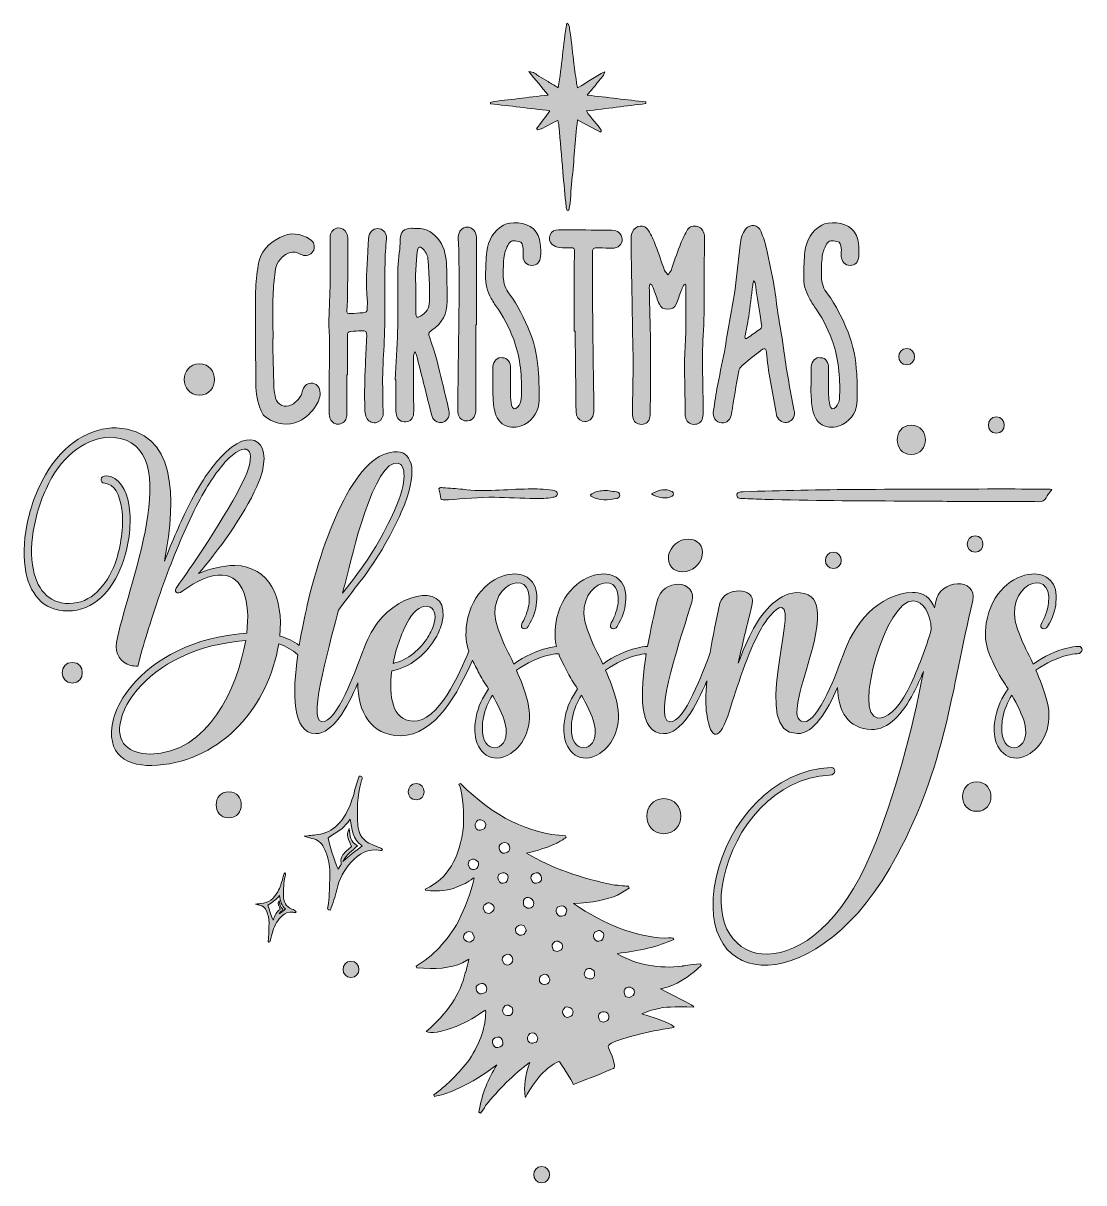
# Model space of a CAD drawing. Header units: inches. Extents: x 98 to 983, y -1024 to -56.
import ezdxf

# ---------------------------------------------------------------- set-up
doc = ezdxf.new("R2010")
doc.units = ezdxf.units.IN
doc.header["$MEASUREMENT"] = 0
doc.layers.add('Layer 1', color=7, linetype='Continuous')

# ---------------------------------------------------------------- blocks, each defined once
blk = doc.blocks.new('block 2')
at = {"layer": 'Layer 1', "true_color": 0x71020c}
h = blk.add_hatch(color=16, dxfattribs=at)
h.dxf.hatch_style = 2
edge = h.paths.add_edge_path()
edge.add_spline(control_points=[(537.3, -129.24), (533.36, -134.62), (529.83, -139.44), (526.3, -144.26), (526.59, -144.6), (526.88, -144.95), (527.17, -145.3), (533.13, -143.68), (538.01, -139.44), (544.04, -137.38), (544.34, -139.06), (544.71, -140.51), (544.84, -141.98), (545.97, -154.73), (547.05, -167.48), (548.17, -180.23), (549.04, -190), (549.92, -199.77), (550.86, -209.53), (550.96, -210.5), (551.53, -211.42), (551.88, -212.37), (552.27, -212.34), (552.67, -212.31), (553.06, -212.27), (554.91, -204.13), (554.76, -195.71), (555.72, -187.44), (556.67, -179.19), (557.25, -170.89), (557.98, -162.61), (558.72, -154.24), (559.46, -145.86), (560.26, -136.83), (567.08, -140.46), (573.27, -143.75), (579.47, -147.05), (579.77, -146.72), (580.07, -146.39), (580.37, -146.06), (577.03, -140.2), (571.48, -135.85), (567.78, -129.46), (584.7, -127.35), (601.08, -125.31), (617.45, -123.27), (617.46, -122.83), (617.46, -122.39), (617.47, -121.95), (601.44, -120.08), (585.42, -118.22), (568.54, -116.26), (571.63, -112.47), (574.21, -109.47), (576.62, -106.34), (578.94, -103.3), (582.05, -100.78), (583.12, -96.67), (575.26, -100.51), (568.26, -105.65), (560.45, -110.16), (560.04, -108.29), (559.63, -106.9), (559.45, -105.47), (558.64, -99.38), (557.91, -93.27), (557.15, -87.17), (556.05, -78.43), (554.99, -69.69), (553.81, -60.96), (553.61, -59.51), (553.82, -57.69), (551.48, -56.22), (548.43, -74.27), (547.25, -92.02), (544.27, -110.03), (541.01, -108.07), (538.45, -106.54), (535.91, -105), (533.35, -103.44), (530.89, -101.71), (528.25, -100.33), (525.77, -99.03), (523.79, -96.54), (519.66, -96.56), (525.24, -103.27), (530.28, -109.33), (535.99, -116.2), (527.1, -117.25), (519.09, -118.1), (511.11, -119.18), (503.3, -120.23), (495.35, -120.48), (487.66, -122.27), (487.67, -122.66), (487.69, -123.05), (487.7, -123.44), (503.97, -125.34), (520.23, -127.24), (537.3, -129.24)], knot_values=[0, 0, 0, 0, 1, 1, 1, 2, 2, 2, 3, 3, 3, 4, 4, 4, 5, 5, 5, 6, 6, 6, 7, 7, 7, 8, 8, 8, 9, 9, 9, 10, 10, 10, 11, 11, 11, 12, 12, 12, 13, 13, 13, 14, 14, 14, 15, 15, 15, 16, 16, 16, 17, 17, 17, 18, 18, 18, 19, 19, 19, 20, 20, 20, 21, 21, 21, 22, 22, 22, 23, 23, 23, 24, 24, 24, 25, 25, 25, 26, 26, 26, 27, 27, 27, 28, 28, 28, 29, 29, 29, 30, 30, 30, 31, 31, 31, 32, 32, 32, 33, 33, 33, 33], degree=3, periodic=1)
h = blk.add_hatch(color=16, dxfattribs=at)
h.dxf.hatch_style = 2
edge = h.paths.add_edge_path()
edge.add_spline(control_points=[(494.39, -295.18), (500.37, -304.26), (505.15, -313.82), (508.49, -324.09), (513.27, -338.91), (514.23, -354.2), (513.51, -369.73), (513.27, -372.12), (512.07, -374.51), (510.64, -376.42), (508.49, -379.05), (506.1, -378.09), (505.39, -374.99), (504.91, -372.12), (504.43, -369.01), (504.43, -366.15), (504.43, -358.98), (504.43, -351.57), (504.43, -344.16), (504.67, -339.15), (502.04, -335.56), (497.74, -335.32), (493.44, -334.84), (490.33, -337.71), (489.85, -342.97), (489.61, -348.23), (489.85, -353.72), (489.85, -358.98), (489.85, -358.98), (489.85, -358.98), (489.61, -358.98), (489.61, -361.37), (489.61, -363.76), (489.85, -366.15), (490.09, -370.69), (490.09, -375.23), (491.28, -379.53), (492.48, -385.26), (495.59, -390.52), (501.56, -392.43), (506.34, -393.87), (511.36, -393.63), (516.14, -391), (524.02, -386.7), (528.08, -379.53), (528.32, -370.69), (528.32, -363.28), (528.32, -355.87), (527.85, -348.7), (527.13, -336.76), (525.22, -325.05), (520.68, -314.05), (515.9, -302.82), (510.88, -291.83), (503.47, -282.04), (500.37, -277.97), (498.45, -273.19), (498.45, -267.94), (498.45, -261.96), (498.45, -256.23), (499.17, -250.49), (499.65, -247.15), (501.08, -243.56), (502.76, -240.7), (504.91, -237.35), (507.06, -237.35), (511.36, -238.31), (514.46, -238.79), (514.46, -241.41), (514.94, -243.8), (515.18, -245.95), (514.94, -248.34), (514.94, -250.49), (515.18, -255.27), (518.05, -258.14), (522.35, -258.38), (526.41, -258.38), (529.28, -255.51), (529.52, -250.97), (529.76, -247.39), (529.76, -243.56), (529.28, -239.98), (528.8, -235.44), (527.13, -231.14), (523.54, -227.79), (517.57, -222.06), (504.19, -221.58), (498.69, -224.69), (490.09, -229.47), (486.03, -237.35), (484.6, -246.91), (483.88, -253.36), (483.88, -260.05), (483.64, -266.74), (483.4, -273.67), (485.07, -279.89), (488.42, -285.86), (490.09, -289.2), (492.24, -292.07), (494.39, -295.18)], knot_values=[0, 0, 0, 0, 1, 1, 1, 2, 2, 2, 3, 3, 3, 4, 4, 4, 5, 5, 5, 6, 6, 6, 7, 7, 7, 8, 8, 8, 9, 9, 9, 10, 10, 10, 11, 11, 11, 12, 12, 12, 13, 13, 13, 14, 14, 14, 15, 15, 15, 16, 16, 16, 17, 17, 17, 18, 18, 18, 19, 19, 19, 20, 20, 20, 21, 21, 21, 22, 22, 22, 23, 23, 23, 24, 24, 24, 25, 25, 25, 26, 26, 26, 27, 27, 27, 28, 28, 28, 29, 29, 29, 30, 30, 30, 31, 31, 31, 32, 32, 32, 33, 33, 33, 33], degree=3, periodic=1)
h = blk.add_hatch(color=16, dxfattribs=at)
h.dxf.hatch_style = 2
edge = h.paths.add_edge_path()
edge.add_spline(control_points=[(759.84, -295.18), (765.82, -304.26), (770.6, -313.82), (773.94, -324.09), (778.72, -338.91), (779.68, -354.2), (778.96, -369.73), (778.72, -372.12), (777.52, -374.51), (776.09, -376.42), (773.94, -379.05), (771.55, -378.09), (770.83, -374.99), (770.36, -372.12), (769.88, -369.01), (769.88, -366.15), (769.88, -358.98), (769.88, -351.57), (769.88, -344.16), (770.12, -339.15), (767.49, -335.56), (763.19, -335.32), (758.89, -334.84), (755.78, -337.71), (755.3, -342.97), (755.06, -348.23), (755.3, -353.72), (755.3, -358.98), (755.3, -358.98), (755.3, -358.98), (755.06, -358.98), (755.06, -361.37), (755.06, -363.76), (755.3, -366.15), (755.54, -370.69), (755.54, -375.23), (756.73, -379.53), (757.93, -385.26), (761.04, -390.52), (767.01, -392.43), (771.79, -393.87), (776.81, -393.63), (781.59, -391), (789.47, -386.7), (793.53, -379.53), (793.77, -370.69), (793.77, -363.28), (793.77, -355.87), (793.29, -348.7), (792.58, -336.76), (790.67, -325.05), (786.13, -314.05), (781.35, -302.82), (776.33, -291.83), (768.92, -282.04), (765.82, -277.97), (763.9, -273.19), (763.9, -267.94), (763.9, -261.96), (763.9, -256.23), (764.62, -250.49), (765.1, -247.15), (766.53, -243.56), (768.21, -240.7), (770.36, -237.35), (772.51, -237.35), (776.81, -238.31), (779.91, -238.79), (779.91, -241.41), (780.39, -243.8), (780.63, -245.95), (780.39, -248.34), (780.39, -250.49), (780.63, -255.27), (783.5, -258.14), (787.8, -258.38), (791.86, -258.38), (794.73, -255.51), (794.97, -250.97), (795.21, -247.39), (795.21, -243.56), (794.73, -239.98), (794.25, -235.44), (792.58, -231.14), (788.99, -227.79), (783.02, -222.06), (769.64, -221.58), (764.14, -224.69), (755.54, -229.47), (751.48, -237.35), (750.05, -246.91), (749.33, -253.36), (749.33, -260.05), (749.09, -266.74), (748.85, -273.67), (750.52, -279.89), (753.87, -285.86), (755.54, -289.2), (757.69, -292.07), (759.84, -295.18)], knot_values=[0, 0, 0, 0, 1, 1, 1, 2, 2, 2, 3, 3, 3, 4, 4, 4, 5, 5, 5, 6, 6, 6, 7, 7, 7, 8, 8, 8, 9, 9, 9, 10, 10, 10, 11, 11, 11, 12, 12, 12, 13, 13, 13, 14, 14, 14, 15, 15, 15, 16, 16, 16, 17, 17, 17, 18, 18, 18, 19, 19, 19, 20, 20, 20, 21, 21, 21, 22, 22, 22, 23, 23, 23, 24, 24, 24, 25, 25, 25, 26, 26, 26, 27, 27, 27, 28, 28, 28, 29, 29, 29, 30, 30, 30, 31, 31, 31, 32, 32, 32, 33, 33, 33, 33], degree=3, periodic=1)
h = blk.add_hatch(color=16, dxfattribs=at)
h.dxf.hatch_style = 2
edge = h.paths.add_edge_path()
edge.add_spline(control_points=[(295.37, -377.14), (296.56, -380.48), (298, -383.83), (301.1, -385.5), (309.46, -390.76), (318.54, -392.91), (328.1, -388.37), (334.31, -385.5), (338.62, -380.48), (342.44, -374.99), (344.59, -371.4), (346.02, -367.58), (345.54, -363.28), (345.07, -358.5), (340.77, -355.63), (336.23, -356.83), (333.36, -357.78), (331.69, -359.93), (330.97, -362.8), (330.01, -368.3), (326.19, -372.12), (321.65, -374.75), (316.39, -377.62), (309.94, -374.75), (308.51, -369.01), (307.79, -366.15), (307.31, -363.28), (307.07, -360.41), (306.6, -346.79), (306.36, -333.17), (306.12, -319.55), (306.12, -319.55), (306.36, -319.55), (306.36, -319.55), (306.36, -307.36), (306.12, -295.18), (306.36, -282.99), (306.6, -276.54), (307.55, -270.09), (308.03, -263.64), (308.75, -257.19), (312.09, -252.41), (317.35, -249.06), (320.69, -246.91), (323.8, -246.67), (327.39, -248.1), (328.82, -248.82), (330.25, -249.54), (331.69, -250.02), (335.27, -250.73), (338.85, -248.82), (340.29, -245.48), (341.48, -242.13), (340.53, -238.55), (337.42, -236.63), (329.3, -231.38), (320.46, -230.42), (312.09, -234.96), (302.77, -239.74), (295.61, -246.91), (293.93, -258.14), (292.98, -265.31), (292.02, -272.72), (291.78, -280.12), (291.54, -304.97), (291.78, -329.59), (292.02, -354.44), (292.02, -362.08), (292.5, -369.73), (295.37, -377.14)], knot_values=[0, 0, 0, 0, 1, 1, 1, 2, 2, 2, 3, 3, 3, 4, 4, 4, 5, 5, 5, 6, 6, 6, 7, 7, 7, 8, 8, 8, 9, 9, 9, 10, 10, 10, 11, 11, 11, 12, 12, 12, 13, 13, 13, 14, 14, 14, 15, 15, 15, 16, 16, 16, 17, 17, 17, 18, 18, 18, 19, 19, 19, 20, 20, 20, 21, 21, 21, 22, 22, 22, 23, 23, 23, 23], degree=3, periodic=1)
h = blk.add_hatch(color=16, dxfattribs=at)
h.dxf.hatch_style = 2
edge = h.paths.add_edge_path()
edge.add_spline(control_points=[(353.19, -381.68), (353.19, -383.11), (353.43, -384.78), (354.14, -386.22), (355.34, -389.32), (358.68, -391.24), (361.55, -390.76), (364.89, -390.28), (367.28, -387.89), (367.76, -384.55), (368, -383.35), (368, -381.92), (368, -380.72), (368, -370.45), (368, -359.93), (368, -349.66), (368.24, -349.66), (368.24, -349.66), (368.48, -349.66), (368.48, -338.67), (368.48, -327.91), (368.48, -316.92), (368.48, -314.53), (369.2, -313.58), (371.35, -313.34), (374.22, -313.34), (377.08, -313.1), (379.95, -312.86), (384.01, -312.62), (384.73, -313.1), (384.49, -317.16), (384.25, -324.81), (383.77, -332.22), (383.53, -339.86), (383.29, -346.31), (382.82, -353), (382.82, -359.69), (382.58, -366.39), (382.82, -373.31), (383.06, -380.01), (383.29, -381.68), (383.53, -383.59), (384.25, -385.26), (385.45, -388.37), (388.55, -389.8), (391.9, -389.56), (395, -389.09), (397.39, -386.94), (398.11, -383.59), (398.35, -382.16), (398.11, -380.72), (398.11, -379.29), (398.11, -369.01), (397.63, -358.98), (397.87, -348.94), (398.11, -338.19), (399.07, -327.67), (399.3, -317.16), (399.78, -305.69), (399.54, -294.46), (399.54, -282.99), (399.78, -274.39), (399.54, -265.79), (399.78, -257.19), (399.78, -250.02), (400.5, -243.09), (400.98, -236.16), (401.22, -231.86), (398.83, -228.51), (395.24, -227.79), (390.94, -227.08), (387.6, -229.23), (386.4, -233.77), (386.16, -234.96), (385.92, -236.16), (385.92, -237.35), (385.68, -240.7), (385.68, -244.04), (385.45, -247.39), (384.49, -260.53), (383.53, -273.43), (384.97, -286.58), (385.21, -289.2), (384.97, -291.83), (384.97, -294.46), (384.97, -296.61), (384.01, -297.81), (381.38, -297.81), (378.04, -298.04), (374.45, -298.28), (371.11, -298.52), (368.48, -298.76), (367.76, -298.28), (368, -295.42), (368, -292.55), (368.48, -289.44), (368.48, -286.34), (368.72, -269.61), (368.72, -253.12), (368.72, -236.4), (368.72, -234.72), (368.24, -233.05), (367.76, -231.38), (366.57, -228.51), (363.46, -226.84), (360.36, -227.08), (357.25, -227.55), (354.62, -230.18), (354.14, -233.53), (354.14, -234.72), (354.14, -235.92), (354.14, -237.11), (353.9, -250.25), (354.14, -263.16), (353.9, -276.3), (353.66, -286.58), (353.19, -296.85), (352.95, -307.13), (352.95, -311.19), (353.43, -315.49), (353.43, -319.79), (353.43, -340.34), (353.19, -361.13), (353.19, -381.68)], knot_values=[0, 0, 0, 0, 1, 1, 1, 2, 2, 2, 3, 3, 3, 4, 4, 4, 5, 5, 5, 6, 6, 6, 7, 7, 7, 8, 8, 8, 9, 9, 9, 10, 10, 10, 11, 11, 11, 12, 12, 12, 13, 13, 13, 14, 14, 14, 15, 15, 15, 16, 16, 16, 17, 17, 17, 18, 18, 18, 19, 19, 19, 20, 20, 20, 21, 21, 21, 22, 22, 22, 23, 23, 23, 24, 24, 24, 25, 25, 25, 26, 26, 26, 27, 27, 27, 28, 28, 28, 29, 29, 29, 30, 30, 30, 31, 31, 31, 32, 32, 32, 33, 33, 33, 34, 34, 34, 35, 35, 35, 36, 36, 36, 37, 37, 37, 38, 38, 38, 39, 39, 39, 40, 40, 40, 41, 41, 41, 41], degree=3, periodic=1)
h = blk.add_hatch(color=16, dxfattribs=at)
h.dxf.hatch_style = 2
edge = h.paths.add_edge_path()
edge.add_spline(control_points=[(408.86, -353.96), (408.86, -362.32), (408.86, -370.69), (408.86, -379.29), (408.86, -380.48), (409.1, -381.68), (409.34, -382.87), (410.05, -386.94), (413.16, -389.32), (417.22, -388.85), (420.81, -388.61), (423.43, -385.98), (423.67, -382.16), (423.91, -378.57), (423.67, -374.99), (423.67, -371.4), (423.67, -358.74), (423.67, -346.07), (423.67, -333.41), (423.67, -332.45), (424.39, -331.5), (424.87, -330.54), (425.35, -331.5), (425.82, -332.22), (426.06, -333.17), (430.13, -348.7), (433.95, -364.24), (437.77, -379.77), (438.49, -381.68), (438.73, -383.83), (439.68, -385.74), (441.36, -388.61), (444.46, -389.8), (447.57, -389.32), (450.67, -388.61), (452.83, -385.98), (453.3, -382.87), (453.3, -381.44), (453.3, -379.77), (452.83, -378.09), (451.15, -370.69), (449.24, -363.28), (447.57, -355.87), (444.7, -343.21), (441.6, -330.78), (437.05, -318.83), (435.62, -314.77), (435.62, -314.77), (438.97, -312.38), (447.57, -306.65), (451.63, -298.52), (451.63, -288.25), (451.63, -278.45), (451.39, -268.65), (451.15, -258.86), (450.91, -251.45), (449.72, -244.28), (445.42, -238.07), (440.64, -231.38), (434.9, -227.08), (426.3, -227.55), (424.63, -227.55), (422.96, -227.31), (421.52, -227.31), (415.55, -227.55), (412.92, -230.18), (412.44, -236.16), (412.2, -239.98), (412.44, -244.04), (411.73, -247.87), (410.29, -256.23), (410.53, -264.35), (410.53, -272.72), (410.53, -277.02), (410.53, -281.32), (410.53, -285.62), (410.53, -294.7), (410.77, -303.78), (410.29, -313.1), (409.81, -326.72), (409.1, -340.1), (408.38, -353.72), (408.62, -353.72), (408.86, -353.72), (408.86, -353.96)], knot_values=[0, 0, 0, 0, 1, 1, 1, 2, 2, 2, 3, 3, 3, 4, 4, 4, 5, 5, 5, 6, 6, 6, 7, 7, 7, 8, 8, 8, 9, 9, 9, 10, 10, 10, 11, 11, 11, 12, 12, 12, 13, 13, 13, 14, 14, 14, 15, 15, 15, 16, 16, 16, 17, 17, 17, 18, 18, 18, 19, 19, 19, 20, 20, 20, 21, 21, 21, 22, 22, 22, 23, 23, 23, 24, 24, 24, 25, 25, 25, 26, 26, 26, 27, 27, 27, 28, 28, 28, 28], degree=3, periodic=1)
edge = h.paths.add_edge_path()
edge.add_spline(control_points=[(427.02, -245.48), (427.26, -244.52), (427.5, -243.09), (428.21, -243.09), (428.93, -242.85), (430.13, -243.32), (430.84, -244.04), (433.47, -246.43), (435.14, -249.3), (435.62, -252.64), (436.1, -259.57), (436.58, -266.5), (436.82, -273.19), (437.05, -278.21), (436.82, -283.23), (436.82, -288.49), (436.82, -293.98), (434.19, -298.04), (429.41, -300.67), (426.3, -302.35), (425.59, -301.87), (425.59, -298.52), (425.59, -292.07), (425.59, -285.38), (425.59, -278.69), (424.87, -267.46), (425.35, -256.47), (427.02, -245.48)], knot_values=[0, 0, 0, 0, 1, 1, 1, 2, 2, 2, 3, 3, 3, 4, 4, 4, 5, 5, 5, 6, 6, 6, 7, 7, 7, 8, 8, 8, 9, 9, 9, 9], degree=3, periodic=1)
h = blk.add_hatch(color=16, dxfattribs=at)
h.dxf.hatch_style = 2
edge = h.paths.add_edge_path()
edge.add_spline(control_points=[(468.59, -388.13), (471.7, -387.89), (474.56, -385.74), (475.04, -382.39), (475.52, -380.96), (475.52, -379.77), (475.52, -378.33), (475.52, -369.49), (475.52, -360.89), (475.52, -352.05), (475.52, -337.23), (475.52, -322.42), (475.52, -307.84), (475.76, -307.84), (476, -307.84), (476.24, -307.84), (476.24, -290.4), (476.24, -272.95), (476.24, -255.51), (476.24, -248.58), (476, -241.65), (476, -234.72), (475.76, -229.94), (472.65, -226.36), (468.35, -226.36), (464.29, -226.36), (461.18, -229.7), (460.94, -234.72), (460.94, -235.68), (460.94, -236.4), (460.94, -237.11), (461.18, -241.65), (461.42, -246.19), (461.42, -250.73), (461.66, -267.7), (461.66, -284.66), (461.42, -301.63), (461.18, -319.31), (460.94, -336.99), (460.7, -354.68), (460.7, -362.56), (460.47, -370.21), (460.47, -377.86), (460.47, -379.77), (460.7, -381.68), (461.18, -383.35), (462.14, -386.46), (465.25, -388.37), (468.59, -388.13)], knot_values=[0, 0, 0, 0, 1, 1, 1, 2, 2, 2, 3, 3, 3, 4, 4, 4, 5, 5, 5, 6, 6, 6, 7, 7, 7, 8, 8, 8, 9, 9, 9, 10, 10, 10, 11, 11, 11, 12, 12, 12, 13, 13, 13, 14, 14, 14, 15, 15, 15, 16, 16, 16, 16], degree=3, periodic=1)
h = blk.add_hatch(color=16, dxfattribs=at)
h.dxf.hatch_style = 2
edge = h.paths.add_edge_path()
edge.add_spline(control_points=[(588.78, -228.99), (586.15, -228.99), (583.52, -228.99), (580.89, -228.99), (568.94, -228.75), (556.76, -228.51), (544.57, -228.51), (541.22, -228.51), (538.83, -229.94), (537.64, -232.81), (536.44, -235.68), (536.92, -239.02), (539.31, -240.94), (540.98, -242.13), (543.14, -243.09), (545.28, -243.32), (548.63, -243.8), (551.74, -243.56), (555.08, -243.56), (557.23, -243.56), (558.19, -244.52), (557.95, -246.67), (557.95, -249.3), (557.71, -251.93), (557.71, -254.8), (557.71, -274.15), (557.71, -293.74), (557.71, -313.1), (557.95, -313.1), (558.19, -313.1), (558.43, -313.1), (558.67, -335.32), (558.91, -357.3), (559.15, -379.53), (559.15, -380.72), (559.38, -382.16), (559.62, -383.35), (560.82, -386.46), (563.44, -388.61), (566.55, -388.61), (569.66, -388.61), (572.53, -386.46), (573.48, -383.11), (573.96, -381.68), (573.96, -380.01), (573.96, -378.57), (573.96, -371.16), (573.96, -363.76), (573.72, -356.59), (573.48, -333.41), (573, -310.23), (573, -287.29), (572.77, -274.39), (572.77, -261.49), (572.77, -248.82), (572.77, -243.8), (573.48, -243.32), (578.5, -243.56), (582.08, -243.56), (585.67, -244.04), (589.25, -244.04), (594.27, -244.04), (597.85, -240.7), (597.62, -236.4), (597.38, -231.86), (593.79, -228.75), (588.78, -228.99)], knot_values=[0, 0, 0, 0, 1, 1, 1, 2, 2, 2, 3, 3, 3, 4, 4, 4, 5, 5, 5, 6, 6, 6, 7, 7, 7, 8, 8, 8, 9, 9, 9, 10, 10, 10, 11, 11, 11, 12, 12, 12, 13, 13, 13, 14, 14, 14, 15, 15, 15, 16, 16, 16, 17, 17, 17, 18, 18, 18, 19, 19, 19, 20, 20, 20, 21, 21, 21, 22, 22, 22, 22], degree=3, periodic=1)
h = blk.add_hatch(color=16, dxfattribs=at)
h.dxf.hatch_style = 2
edge = h.paths.add_edge_path()
edge.add_spline(control_points=[(606.21, -230.42), (605.26, -232.09), (605.02, -234.48), (605.02, -236.63), (605.02, -246.91), (605.49, -257.42), (605.49, -267.94), (605.97, -286.58), (606.21, -305.21), (606.45, -324.09), (606.45, -328.87), (606.93, -333.65), (606.93, -338.43), (606.69, -352.77), (606.45, -366.86), (606.21, -380.96), (606.21, -382.39), (606.21, -383.59), (606.45, -384.78), (606.93, -388.61), (610.04, -391), (613.62, -391), (617.68, -391), (620.31, -388.61), (620.79, -384.55), (621.03, -383.11), (621.03, -381.68), (621.03, -380.24), (621.03, -374.51), (621.27, -368.54), (621.27, -362.8), (621.27, -349.18), (621.5, -335.56), (621.27, -322.18), (621.03, -307.6), (620.55, -293.03), (620.31, -278.69), (620.07, -277.26), (620.31, -276.06), (620.55, -274.87), (620.55, -274.39), (620.79, -274.15), (621.03, -273.67), (621.5, -274.15), (622.22, -274.15), (622.46, -274.63), (623.18, -276.3), (623.89, -277.97), (624.37, -279.65), (625.81, -283.23), (627, -287.05), (628.67, -290.64), (629.87, -293.51), (632.26, -294.94), (635.6, -294.94), (638.95, -294.94), (641.34, -293.51), (642.77, -290.64), (644.2, -287.05), (645.4, -283.23), (646.83, -279.65), (647.55, -278.21), (648.03, -276.54), (648.74, -275.11), (648.98, -274.63), (649.7, -274.39), (650.42, -273.91), (650.66, -274.39), (650.89, -275.11), (650.89, -275.58), (650.89, -288.96), (650.89, -302.11), (650.66, -315.49), (650.42, -323.37), (649.7, -331.26), (649.7, -339.15), (649.7, -353.24), (650.18, -367.58), (650.18, -381.68), (650.18, -382.63), (650.18, -383.83), (650.42, -384.78), (651.13, -388.37), (653.76, -390.76), (657.35, -391), (661.17, -391), (663.8, -389.09), (664.75, -385.5), (665.23, -383.59), (665.23, -381.92), (665.23, -380.01), (665.23, -358.98), (664.04, -337.95), (665.23, -316.92), (666.19, -304.74), (665.95, -292.55), (665.95, -280.12), (665.95, -279.41), (665.95, -278.45), (665.95, -277.73), (665.95, -264.59), (666.19, -251.69), (666.43, -238.55), (666.43, -236.4), (666.43, -234.01), (665.95, -231.86), (664.99, -228.51), (663.08, -226.12), (659.5, -225.64), (655.91, -225.17), (653.05, -226.36), (651.61, -229.47), (649.46, -233.53), (647.31, -237.83), (645.64, -242.13), (643.01, -248.82), (640.86, -255.75), (638.47, -262.44), (637.75, -263.88), (636.8, -264.83), (635.84, -266.26), (634.89, -264.83), (633.45, -263.88), (632.97, -262.44), (630.34, -255.51), (628.19, -248.58), (625.57, -241.65), (623.89, -237.35), (621.98, -233.05), (619.59, -229.23), (616.25, -223.73), (608.84, -224.45), (606.21, -230.42)], knot_values=[0, 0, 0, 0, 1, 1, 1, 2, 2, 2, 3, 3, 3, 4, 4, 4, 5, 5, 5, 6, 6, 6, 7, 7, 7, 8, 8, 8, 9, 9, 9, 10, 10, 10, 11, 11, 11, 12, 12, 12, 13, 13, 13, 14, 14, 14, 15, 15, 15, 16, 16, 16, 17, 17, 17, 18, 18, 18, 19, 19, 19, 20, 20, 20, 21, 21, 21, 22, 22, 22, 23, 23, 23, 24, 24, 24, 25, 25, 25, 26, 26, 26, 27, 27, 27, 28, 28, 28, 29, 29, 29, 30, 30, 30, 31, 31, 31, 32, 32, 32, 33, 33, 33, 34, 34, 34, 35, 35, 35, 36, 36, 36, 37, 37, 37, 38, 38, 38, 39, 39, 39, 40, 40, 40, 41, 41, 41, 42, 42, 42, 43, 43, 43, 44, 44, 44, 44], degree=3, periodic=1)
h = blk.add_hatch(color=16, dxfattribs=at)
h.dxf.hatch_style = 2
edge = h.paths.add_edge_path()
edge.add_spline(control_points=[(682.43, -389.56), (686.01, -389.09), (688.16, -386.46), (688.88, -381.92), (690.79, -370.21), (692.71, -358.26), (694.86, -346.31), (695.1, -344.88), (696.29, -343.21), (697.48, -342.25), (702.02, -338.19), (706.8, -334.37), (711.58, -330.78), (717.08, -326.24), (717.56, -326.48), (718.27, -333.41), (719.71, -350.14), (723.77, -366.39), (726.4, -382.87), (727.12, -386.94), (730.94, -389.56), (734.76, -389.32), (738.82, -388.85), (741.69, -385.26), (741.45, -380.72), (741.21, -380.01), (741.21, -379.29), (740.97, -378.57), (738.11, -362.8), (734.76, -347.51), (732.85, -331.5), (731.65, -320.51), (729.26, -309.52), (727.59, -298.28), (726.4, -290.88), (725.92, -283.47), (724.49, -276.3), (722.57, -265.55), (720.42, -254.8), (718.03, -244.28), (716.84, -239.26), (715.4, -234.72), (713.49, -230.18), (711.11, -224.21), (704.89, -223.25), (700.59, -228.03), (699.16, -229.7), (698.2, -231.86), (697.48, -234.01), (696.77, -236.16), (696.29, -238.79), (696.05, -241.18), (694.38, -254.08), (693.42, -267.22), (691.51, -280.12), (688.88, -296.85), (685.77, -313.58), (682.91, -330.3), (681, -340.58), (678.61, -350.85), (676.7, -361.37), (675.5, -368.06), (674.54, -374.99), (673.59, -381.68), (673.59, -386.7), (677.41, -390.28), (682.43, -389.56)], knot_values=[0, 0, 0, 0, 1, 1, 1, 2, 2, 2, 3, 3, 3, 4, 4, 4, 5, 5, 5, 6, 6, 6, 7, 7, 7, 8, 8, 8, 9, 9, 9, 10, 10, 10, 11, 11, 11, 12, 12, 12, 13, 13, 13, 14, 14, 14, 15, 15, 15, 16, 16, 16, 17, 17, 17, 18, 18, 18, 19, 19, 19, 20, 20, 20, 21, 21, 21, 22, 22, 22, 22], degree=3, periodic=1)
edge = h.paths.add_edge_path()
edge.add_spline(control_points=[(703.22, -301.15), (704.41, -292.55), (705.61, -283.71), (706.56, -274.87), (706.8, -274.15), (706.8, -273.43), (706.8, -272.95), (707.04, -272.24), (707.28, -271.52), (707.52, -271.04), (707.76, -271.76), (708.48, -272.24), (708.48, -272.95), (709.91, -281.8), (711.34, -290.88), (712.78, -299.72), (713.25, -302.59), (713.49, -305.21), (713.97, -307.84), (714.21, -309.28), (713.97, -310.47), (712.78, -311.43), (709.19, -313.82), (705.85, -316.44), (702.26, -318.83), (701.78, -319.31), (701.07, -319.31), (700.35, -319.31), (700.35, -318.83), (700.11, -318.12), (700.11, -317.88), (701.07, -312.14), (702.26, -306.65), (703.22, -301.15)], knot_values=[0, 0, 0, 0, 1, 1, 1, 2, 2, 2, 3, 3, 3, 4, 4, 4, 5, 5, 5, 6, 6, 6, 7, 7, 7, 8, 8, 8, 9, 9, 9, 10, 10, 10, 11, 11, 11, 11], degree=3, periodic=1)
h = blk.add_hatch(color=16, dxfattribs=at)
h.dxf.hatch_style = 2
edge = h.paths.add_edge_path()
edge.add_spline(control_points=[(835, -341.26), (843.75, -341.26), (843.77, -327.67), (835, -327.67), (826.25, -327.67), (826.24, -341.26), (835, -341.26)], knot_values=[0, 0, 0, 0, 1, 1, 1, 2, 2, 2, 2], degree=3, periodic=1)
h = blk.add_hatch(color=16, dxfattribs=at)
h.dxf.hatch_style = 2
edge = h.paths.add_edge_path()
edge.add_spline(control_points=[(244.93, -366.59), (261.78, -366.59), (261.81, -340.41), (244.93, -340.41), (228.08, -340.41), (228.06, -366.59), (244.93, -366.59)], knot_values=[0, 0, 0, 0, 1, 1, 1, 2, 2, 2, 2], degree=3, periodic=1)
h = blk.add_hatch(color=16, dxfattribs=at)
h.dxf.hatch_style = 2
edge = h.paths.add_edge_path()
edge.add_spline(control_points=[(909.78, -398.37), (918.53, -398.37), (918.54, -384.77), (909.78, -384.77), (901.03, -384.77), (901.02, -398.37), (909.78, -398.37)], knot_values=[0, 0, 0, 0, 1, 1, 1, 2, 2, 2, 2], degree=3, periodic=1)
h = blk.add_hatch(color=16, dxfattribs=at)
h.dxf.hatch_style = 2
edge = h.paths.add_edge_path()
edge.add_spline(control_points=[(858.92, -540.18), (858.92, -540.18), (858.35, -544.15), (858.35, -544.15), (857.79, -543.3), (857.5, -542.45), (857.22, -541.6), (852.68, -532.81), (845.31, -530.83), (839.93, -531.11), (811.27, -532.19), (790.11, -557.96), (781.54, -584.78), (781.54, -584.78), (781.26, -585.53), (781.26, -585.53), (777.58, -594.89), (761.42, -640.52), (748.95, -639.1), (725.43, -636.83), (787.5, -534.51), (746.12, -531.4), (728.83, -529.98), (715.22, -546.98), (707.29, -561.16), (702.75, -569.94), (698.22, -579.86), (694.53, -590.07), (697.37, -577.03), (700.77, -562.57), (704.45, -548.12), (704.45, -548.12), (705.02, -545.85), (705.02, -545.85), (705.02, -545.85), (706.15, -540.75), (706.15, -540.75), (709.84, -526.58), (682.63, -526.29), (679.23, -540.18), (675.86, -554.48), (673.16, -568.43), (671.19, -581.18), (671.19, -581.18), (669.59, -585.53), (669.59, -585.53), (665.91, -594.89), (649.75, -640.52), (637.28, -639.1), (622.54, -637.68), (648.62, -563.14), (655.7, -539.33), (661.09, -520.62), (631.05, -518.07), (626.51, -539.33), (624.62, -548.02), (621.45, -561.56), (618.84, -576.19), (616.07, -576.23), (612.8, -576.77), (609.79, -577.6), (600.72, -579.86), (590.8, -584.4), (581.45, -590.92), (580.31, -588.37), (579.18, -586.1), (578.05, -583.83), (574.36, -576.75), (571.25, -569.66), (568.41, -561.72), (554.81, -525.44), (597.89, -507.59), (594.2, -540.18), (593.64, -544.72), (591.94, -550.38), (588.54, -556.62), (585.7, -562.01), (591.65, -562.57), (593.35, -559.74), (597.89, -552.09), (600.16, -545.57), (600.44, -539.62), (602.71, -522.89), (592.5, -514.96), (580.03, -515.81), (565.01, -516.94), (546.3, -530.83), (542.34, -556.9), (541.14, -564.8), (541.47, -570.82), (542.79, -576.27), (540.46, -576.47), (537.92, -576.95), (535.54, -577.6), (526.47, -579.86), (516.55, -584.4), (507.19, -590.92), (506.06, -588.37), (504.93, -586.1), (503.79, -583.83), (500.11, -576.75), (496.99, -569.66), (494.16, -561.72), (480.55, -525.44), (523.63, -507.59), (519.95, -540.18), (519.38, -544.72), (517.68, -550.38), (514.28, -556.62), (511.45, -562.01), (517.4, -562.57), (519.1, -559.74), (523.63, -552.09), (525.9, -545.57), (526.19, -539.62), (528.45, -522.89), (518.25, -514.96), (505.78, -515.81), (490.76, -516.94), (472.05, -530.83), (468.08, -556.9), (466.59, -566.78), (467.47, -573.73), (469.71, -580.3), (462.31, -597.97), (444.49, -639.94), (422.73, -638.53), (406.01, -637.68), (402.61, -618.13), (405.44, -596.58), (421.03, -593.75), (433.22, -582.98), (440.87, -571.08), (443.71, -566.54), (445.97, -561.72), (447.11, -557.19), (455.9, -522.04), (412.81, -529.98), (393.26, -556.9), (388.45, -563.52), (384.66, -571.12), (381.95, -579.04), (381.72, -579.37), (381.52, -579.72), (381.36, -580.14), (381.36, -580.14), (379.37, -585.53), (379.37, -585.53), (375.69, -594.89), (359.53, -640.52), (347.06, -639.1), (334.59, -637.96), (356.13, -566.26), (360.95, -545.85), (360.95, -545.85), (364.64, -541.03), (364.64, -541.03), (370.02, -534.23), (375.12, -526.86), (375.97, -526.01), (391.56, -506.74), (404.88, -483.78), (413.39, -464.22), (428.12, -430.78), (422.74, -414.62), (410.27, -413.77), (376.54, -412.35), (349.33, -480.09), (334.87, -541.88), (333.1, -549.89), (330.44, -562.05), (328.26, -575.34), (323.54, -571.87), (318.12, -569.28), (311.92, -567.67), (315.32, -535.93), (303.7, -509.29), (274.51, -508.72), (264.31, -508.72), (253.82, -511.27), (244.18, -515.52), (259.77, -497.67), (281.88, -467.34), (292.93, -442.68), (309.65, -405.83), (288.4, -389.68), (262.32, -418.87), (254.38, -427.38), (245.6, -440.13), (236.81, -457.42), (229.16, -472.44), (222.07, -488.88), (215.84, -505.04), (226.04, -450.9), (225.47, -396.2), (175.87, -393.93), (154.9, -393.08), (131.09, -406.97), (116.64, -433.04), (108.98, -446.08), (103.6, -460.82), (101.05, -474.99), (98.21, -489.16), (97.93, -503.05), (100.2, -514.39), (104.45, -534.8), (117.2, -548.68), (139.03, -546.42), (160.28, -544.43), (174.46, -526.01), (181.54, -504.47), (184.09, -497.1), (185.79, -489.16), (186.65, -481.51), (187.21, -473.86), (187.5, -466.49), (186.36, -459.69), (184.38, -445.23), (177.86, -434.46), (167.09, -433.9), (162.27, -433.61), (161.13, -439.56), (165.95, -440.13), (173.61, -440.7), (178.71, -449.48), (180.13, -461.67), (180.98, -467.91), (181.26, -474.71), (180.13, -481.79), (179.56, -489.16), (177.86, -496.53), (175.87, -503.62), (169.36, -522.33), (157.45, -538.48), (139.6, -540.18), (120.89, -542.17), (110.12, -529.98), (106.43, -512.41), (104.17, -501.35), (104.45, -488.6), (107.28, -474.99), (109.84, -461.67), (114.94, -447.78), (121.74, -435.31), (135.06, -412.35), (155.75, -400.45), (173.32, -401.87), (236.24, -407.54), (182.96, -530.55), (175.87, -573.06), (174.17, -582.13), (179.27, -589.78), (187.5, -592.05), (189.19, -592.62), (191.18, -592.62), (193.45, -592.62), (193.45, -592.62), (196.28, -581.85), (196.28, -581.85), (201.1, -565.97), (207.9, -543.02), (216.97, -518.64), (224.34, -498.52), (233.13, -477.83), (242.2, -459.4), (250.98, -442.68), (259.2, -430.49), (266.29, -422.56), (283.86, -403.28), (294.35, -410.37), (282.44, -436.16), (268.27, -466.49), (234.83, -514.96), (226.61, -526.01), (223.21, -530.26), (225.76, -533.95), (231.14, -529.98), (241.91, -521.76), (254.1, -516.37), (264.02, -516.66), (281.59, -517.51), (287.55, -538.76), (284.43, -565.12), (284.43, -565.12), (278.47, -565.69), (278.47, -565.69), (233.13, -570.23), (201.38, -591.2), (185.23, -613.31), (179.27, -621.24), (175.31, -629.18), (173.32, -636.55), (165.67, -666.88), (184.94, -677.36), (209.89, -675.38), (264.59, -671.13), (302.85, -625.49), (311.07, -574.19), (317.31, -576.18), (322.41, -579.01), (326.66, -582.98), (326.78, -583.08), (326.91, -583.16), (327.04, -583.23), (322.55, -614.68), (321.98, -649.02), (341.96, -649.02), (356.25, -649.02), (368.13, -627.84), (377.12, -606.73), (376.98, -630.32), (387.78, -650.55), (412.53, -650.72), (442.27, -650.72), (460.96, -613.98), (472.81, -587.8), (474.42, -591.21), (476.29, -594.78), (478.28, -598.85), (479.7, -601.69), (482.82, -606.22), (486.22, -611.61), (481.12, -618.69), (477.43, -626.63), (475.73, -635.13), (474.88, -639.67), (474.32, -644.48), (474.88, -649.3), (476.02, -664.04), (488.77, -675.95), (504.64, -665.46), (515.7, -658.37), (523.92, -642.22), (518.81, -622.38), (516.26, -612.17), (512.86, -603.95), (509.46, -596.02), (518.25, -590.07), (527.6, -585.53), (536.1, -583.55), (538.66, -582.98), (541.49, -582.41), (543.76, -582.41), (544.09, -582.41), (544.41, -582.38), (544.7, -582.33), (546.69, -587.49), (549.46, -592.58), (552.54, -598.85), (553.96, -601.69), (557.07, -606.22), (560.48, -611.61), (555.37, -618.69), (551.69, -626.63), (549.99, -635.13), (549.14, -639.67), (548.57, -644.48), (549.14, -649.3), (550.27, -664.04), (563.03, -675.95), (578.9, -665.46), (589.95, -658.37), (598.17, -642.22), (593.07, -622.38), (590.52, -612.17), (587.12, -603.95), (583.72, -596.02), (592.5, -590.07), (601.86, -585.53), (610.36, -583.55), (612.83, -583), (615.55, -582.46), (617.78, -582.43), (612.59, -614.4), (611.25, -649.02), (632.18, -649.02), (647.09, -649.02), (659.12, -626.61), (668.27, -604.92), (667.24, -616.74), (667.16, -626.38), (668.17, -632.58), (671.57, -655.54), (679.23, -655.54), (687.16, -630.03), (693.11, -611.32), (702.19, -581.56), (713.81, -560.87), (716.36, -556.62), (725.71, -542.73), (730.81, -543.87), (744.13, -546.42), (704.45, -649.02), (743.85, -649.02), (757.28, -649.02), (768.58, -630.3), (777.36, -610.51), (777.51, -629.78), (786.15, -645.1), (805.63, -645.62), (819.8, -645.9), (831.43, -632.58), (840.78, -615.01), (843.61, -609.34), (846.45, -603.39), (849, -597.15), (839.08, -648.17), (826.04, -698.9), (805.35, -748.79), (756.88, -865.56), (665.05, -849.69), (682.34, -769.19), (691.13, -727.81), (725.42, -685.3), (770.49, -683.6), (776.44, -683.32), (776.16, -677.08), (771.91, -677.36), (723.44, -678.78), (685.74, -723.85), (676.11, -768.91), (655.13, -866.41), (762.55, -872.93), (827.17, -750.2), (866.85, -675.95), (872.24, -614.44), (890.1, -537.91), (894.35, -518.92), (862.04, -518.92), (858.92, -540.18)], knot_values=[0, 0, 0, 0, 1, 1, 1, 2, 2, 2, 3, 3, 3, 4, 4, 4, 5, 5, 5, 6, 6, 6, 7, 7, 7, 8, 8, 8, 9, 9, 9, 10, 10, 10, 11, 11, 11, 12, 12, 12, 13, 13, 13, 14, 14, 14, 15, 15, 15, 16, 16, 16, 17, 17, 17, 18, 18, 18, 19, 19, 19, 20, 20, 20, 21, 21, 21, 22, 22, 22, 23, 23, 23, 24, 24, 24, 25, 25, 25, 26, 26, 26, 27, 27, 27, 28, 28, 28, 29, 29, 29, 30, 30, 30, 31, 31, 31, 32, 32, 32, 33, 33, 33, 34, 34, 34, 35, 35, 35, 36, 36, 36, 37, 37, 37, 38, 38, 38, 39, 39, 39, 40, 40, 40, 41, 41, 41, 42, 42, 42, 43, 43, 43, 44, 44, 44, 45, 45, 45, 46, 46, 46, 47, 47, 47, 48, 48, 48, 49, 49, 49, 50, 50, 50, 51, 51, 51, 52, 52, 52, 53, 53, 53, 54, 54, 54, 55, 55, 55, 56, 56, 56, 57, 57, 57, 58, 58, 58, 59, 59, 59, 60, 60, 60, 61, 61, 61, 62, 62, 62, 63, 63, 63, 64, 64, 64, 65, 65, 65, 66, 66, 66, 67, 67, 67, 68, 68, 68, 69, 69, 69, 70, 70, 70, 71, 71, 71, 72, 72, 72, 73, 73, 73, 74, 74, 74, 75, 75, 75, 76, 76, 76, 77, 77, 77, 78, 78, 78, 79, 79, 79, 80, 80, 80, 81, 81, 81, 82, 82, 82, 83, 83, 83, 84, 84, 84, 85, 85, 85, 86, 86, 86, 87, 87, 87, 88, 88, 88, 89, 89, 89, 90, 90, 90, 91, 91, 91, 92, 92, 92, 93, 93, 93, 94, 94, 94, 95, 95, 95, 96, 96, 96, 97, 97, 97, 98, 98, 98, 99, 99, 99, 100, 100, 100, 101, 101, 101, 102, 102, 102, 103, 103, 103, 104, 104, 104, 105, 105, 105, 106, 106, 106, 107, 107, 107, 108, 108, 108, 109, 109, 109, 110, 110, 110, 111, 111, 111, 112, 112, 112, 113, 113, 113, 114, 114, 114, 115, 115, 115, 116, 116, 116, 117, 117, 117, 118, 118, 118, 119, 119, 119, 120, 120, 120, 121, 121, 121, 122, 122, 122, 123, 123, 123, 124, 124, 124, 125, 125, 125, 126, 126, 126, 127, 127, 127, 128, 128, 128, 129, 129, 129, 130, 130, 130, 131, 131, 131, 132, 132, 132, 133, 133, 133, 134, 134, 134, 135, 135, 135, 136, 136, 136, 137, 137, 137, 138, 138, 138, 139, 139, 139, 140, 140, 140, 141, 141, 141, 142, 142, 142, 143, 143, 143, 143], degree=3, periodic=1)
edge = h.paths.add_edge_path()
edge.add_spline(control_points=[(419.9, -553.5), (430.38, -535.93), (444.84, -541.6), (440.87, -556.62), (440.02, -560.31), (438.04, -564.56), (435.49, -568.52), (429.25, -578.44), (419.33, -587.51), (406.58, -590.35), (409.13, -576.75), (414.23, -563.14), (419.9, -553.5)], knot_values=[0, 0, 0, 0, 1, 1, 1, 2, 2, 2, 3, 3, 3, 4, 4, 4, 4], degree=3, periodic=1)
edge = h.paths.add_edge_path()
edge.add_spline(control_points=[(366.34, -524.88), (366.34, -524.88), (368.04, -518.07), (368.04, -518.07), (370.87, -505.89), (390.71, -418.87), (410.83, -423.41), (416.79, -424.83), (418.77, -437.58), (407.72, -462.81), (399.21, -481.79), (386.46, -503.9), (371.44, -522.61), (371.44, -522.61), (364.35, -531.68), (364.35, -531.68), (364.92, -529.41), (365.49, -527.14), (366.34, -524.88)], knot_values=[0, 0, 0, 0, 1, 1, 1, 2, 2, 2, 3, 3, 3, 4, 4, 4, 5, 5, 5, 6, 6, 6, 6], degree=3, periodic=1)
edge = h.paths.add_edge_path()
edge.add_spline(control_points=[(203.93, -666.03), (186.93, -666.03), (174.17, -656.95), (179.56, -637.12), (181.26, -630.6), (184.66, -623.51), (190.04, -616.42), (205.35, -595.73), (235.39, -576.18), (277.91, -571.93), (277.91, -571.93), (283.58, -571.36), (283.58, -571.36), (276.78, -610.76), (252.12, -665.46), (203.93, -666.03)], knot_values=[0, 0, 0, 0, 1, 1, 1, 2, 2, 2, 3, 3, 3, 4, 4, 4, 5, 5, 5, 5], degree=3, periodic=1)
edge = h.paths.add_edge_path()
edge.add_spline(control_points=[(481.12, -647.89), (480.84, -643.35), (481.12, -639.38), (481.97, -635.42), (483.1, -628.9), (485.94, -622.66), (489.34, -616.99), (493.87, -624.64), (498.13, -633.15), (500.11, -640.8), (505.78, -663.76), (482.53, -668.01), (481.12, -647.89)], knot_values=[0, 0, 0, 0, 1, 1, 1, 2, 2, 2, 3, 3, 3, 4, 4, 4, 4], degree=3, periodic=1)
edge = h.paths.add_edge_path()
edge.add_spline(control_points=[(555.37, -647.89), (555.09, -643.35), (555.37, -639.38), (556.22, -635.42), (557.36, -628.9), (560.19, -622.66), (563.59, -616.99), (568.13, -624.64), (572.38, -633.15), (574.36, -640.8), (580.03, -663.76), (556.79, -668.01), (555.37, -647.89)], knot_values=[0, 0, 0, 0, 1, 1, 1, 2, 2, 2, 3, 3, 3, 4, 4, 4, 4], degree=3, periodic=1)
edge = h.paths.add_edge_path()
edge.add_spline(control_points=[(854.95, -564.56), (849.85, -579.86), (843.61, -598), (835.96, -612.74), (827.46, -629.18), (817.82, -636.55), (811.02, -635.98), (789.48, -634), (818.11, -536.5), (840.5, -538.2), (848.71, -538.76), (854.95, -548.68), (855.52, -561.72), (855.52, -561.72), (854.95, -564.56), (854.95, -564.56)], knot_values=[0, 0, 0, 0, 1, 1, 1, 2, 2, 2, 3, 3, 3, 4, 4, 4, 5, 5, 5, 5], degree=3, periodic=1)
h = blk.add_hatch(color=16, dxfattribs=at)
h.dxf.hatch_style = 2
edge = h.paths.add_edge_path()
edge.add_spline(control_points=[(838.85, -416.04), (854.6, -416.04), (854.62, -391.57), (838.85, -391.57), (823.1, -391.57), (823.08, -416.04), (838.85, -416.04)], knot_values=[0, 0, 0, 0, 1, 1, 1, 2, 2, 2, 2], degree=3, periodic=1)
h = blk.add_hatch(color=16, dxfattribs=at)
h.dxf.hatch_style = 2
edge = h.paths.add_edge_path()
edge.add_spline(control_points=[(519.18, -444.82), (501.03, -445.05), (482.89, -447.49), (464.7, -445.14), (459.23, -444.43), (453.69, -444.22), (448.18, -443.85), (447.04, -443.78), (445.69, -443.28), (444.72, -444.81), (445.36, -447.62), (446.03, -450.54), (446.71, -453.54), (449.12, -454.28), (450.89, -453.87), (452.66, -453.8), (465.48, -453.24), (478.25, -451.59), (491.1, -451.81), (502.33, -452.01), (513.55, -452.58), (524.78, -452.81), (529.76, -452.91), (534.76, -452.83), (539.7, -451.83), (541.47, -451.48), (543.53, -451.41), (543.58, -449.05), (543.65, -446.33), (541.39, -446.32), (539.44, -445.97), (532.73, -444.75), (525.95, -444.74), (519.18, -444.82)], knot_values=[0, 0, 0, 0, 1, 1, 1, 2, 2, 2, 3, 3, 3, 4, 4, 4, 5, 5, 5, 6, 6, 6, 7, 7, 7, 8, 8, 8, 9, 9, 9, 10, 10, 10, 11, 11, 11, 11], degree=3, periodic=1)
h = blk.add_hatch(color=16, dxfattribs=at)
h.dxf.hatch_style = 2
edge = h.paths.add_edge_path()
edge.add_spline(control_points=[(640.36, -449.05), (640.42, -446.9), (638.67, -446.75), (637.13, -446.21), (631.7, -444.3), (627.06, -446.53), (622.04, -448.98), (627.07, -451.54), (631.84, -453.55), (637.41, -451.57), (638.8, -451.08), (640.3, -450.87), (640.36, -449.05)], knot_values=[0, 0, 0, 0, 1, 1, 1, 2, 2, 2, 3, 3, 3, 4, 4, 4, 4], degree=3, periodic=1)
h = blk.add_hatch(color=16, dxfattribs=at)
h.dxf.hatch_style = 2
edge = h.paths.add_edge_path()
edge.add_spline(control_points=[(794.98, -445.26), (762.85, -445.47), (730.72, -446.02), (698.6, -447.26), (697.36, -447.3), (696.08, -447.32), (694.91, -447.68), (693.85, -448), (693.21, -449.02), (693.3, -450.18), (693.38, -451.31), (694, -452.23), (695.16, -452.51), (696.02, -452.71), (696.93, -452.71), (697.82, -452.75), (704.06, -453.03), (710.3, -453.37), (716.55, -453.54), (754.92, -454.59), (793.31, -454.89), (831.7, -454.91), (851.34, -454.91), (870.98, -455.28), (890.62, -455.38), (908.83, -455.46), (927.04, -455.34), (945.25, -455.46), (948.1, -455.48), (949.95, -454.66), (951.33, -452.15), (952.5, -450), (954.07, -448.07), (956.01, -445.24), (954.01, -445.11), (952.97, -444.99), (951.93, -444.98), (937.83, -444.93), (923.73, -444.83), (909.62, -444.86), (871.41, -444.96), (833.2, -445.02), (794.98, -445.26)], knot_values=[0, 0, 0, 0, 1, 1, 1, 2, 2, 2, 3, 3, 3, 4, 4, 4, 5, 5, 5, 6, 6, 6, 7, 7, 7, 8, 8, 8, 9, 9, 9, 10, 10, 10, 11, 11, 11, 12, 12, 12, 13, 13, 13, 14, 14, 14, 14], degree=3, periodic=1)
h = blk.add_hatch(color=16, dxfattribs=at)
h.dxf.hatch_style = 2
edge = h.paths.add_edge_path()
edge.add_spline(control_points=[(592.89, -447.26), (588.85, -446.79), (584.81, -445.77), (580.75, -446.34), (577.37, -446.82), (573.86, -447.31), (571.19, -449.79), (571.46, -450.37), (571.51, -450.85), (571.76, -450.98), (578.74, -454.64), (586.06, -454.25), (593.46, -452.69), (594.87, -452.4), (595.59, -451.39), (595.56, -450.01), (595.51, -448.36), (594.51, -447.44), (592.89, -447.26)], knot_values=[0, 0, 0, 0, 1, 1, 1, 2, 2, 2, 3, 3, 3, 4, 4, 4, 5, 5, 5, 6, 6, 6, 6], degree=3, periodic=1)
h = blk.add_hatch(color=16, dxfattribs=at)
h.dxf.hatch_style = 2
edge = h.paths.add_edge_path()
edge.add_spline(control_points=[(648.05, -514.11), (655.7, -514.11), (663.07, -507.87), (664.49, -500.22), (665.91, -492.85), (660.52, -486.61), (652.87, -486.61), (644.93, -486.61), (637.85, -492.85), (636.43, -500.22), (635.02, -507.87), (640.12, -514.11), (648.05, -514.11)], knot_values=[0, 0, 0, 0, 1, 1, 1, 2, 2, 2, 3, 3, 3, 4, 4, 4, 4], degree=3, periodic=1)
h = blk.add_hatch(color=16, dxfattribs=at)
h.dxf.hatch_style = 2
edge = h.paths.add_edge_path()
edge.add_spline(control_points=[(892.11, -497.62), (900.85, -497.62), (900.87, -484.02), (892.11, -484.02), (883.36, -484.02), (883.34, -497.62), (892.11, -497.62)], knot_values=[0, 0, 0, 0, 1, 1, 1, 2, 2, 2, 2], degree=3, periodic=1)
h = blk.add_hatch(color=16, dxfattribs=at)
h.dxf.hatch_style = 2
edge = h.paths.add_edge_path()
edge.add_spline(control_points=[(773.82, -511.21), (782.57, -511.21), (782.58, -497.62), (773.82, -497.62), (765.07, -497.62), (765.06, -511.21), (773.82, -511.21)], knot_values=[0, 0, 0, 0, 1, 1, 1, 2, 2, 2, 2], degree=3, periodic=1)
h = blk.add_hatch(color=16, dxfattribs=at)
h.dxf.hatch_style = 2
edge = h.paths.add_edge_path()
edge.add_spline(control_points=[(978.24, -576.18), (975.41, -576.18), (972, -576.75), (968.89, -577.6), (959.81, -579.86), (949.9, -584.4), (940.54, -590.92), (939.41, -588.37), (938.27, -586.1), (937.14, -583.83), (933.46, -576.75), (930.34, -569.66), (927.51, -561.72), (913.9, -525.44), (956.98, -507.59), (953.3, -540.18), (952.73, -544.72), (951.03, -550.38), (947.63, -556.62), (944.79, -562.01), (950.75, -562.57), (952.45, -559.74), (956.98, -552.09), (959.25, -545.57), (959.53, -539.62), (961.8, -522.89), (951.6, -514.96), (939.13, -515.81), (924.1, -516.94), (905.4, -530.83), (901.43, -556.9), (898.6, -575.61), (904.26, -583.83), (911.63, -598.85), (913.05, -601.69), (916.17, -606.22), (919.57, -611.61), (914.47, -618.69), (910.78, -626.63), (909.08, -635.13), (908.23, -639.67), (907.66, -644.48), (908.23, -649.3), (909.37, -664.04), (922.12, -675.95), (937.99, -665.46), (949.04, -658.37), (957.27, -642.22), (952.16, -622.38), (949.61, -612.17), (946.21, -603.95), (942.81, -596.02), (951.6, -590.07), (960.95, -585.53), (969.45, -583.55), (972, -582.98), (974.84, -582.41), (977.1, -582.41), (982.21, -582.41), (982.77, -575.89), (978.24, -576.18)], knot_values=[0, 0, 0, 0, 1, 1, 1, 2, 2, 2, 3, 3, 3, 4, 4, 4, 5, 5, 5, 6, 6, 6, 7, 7, 7, 8, 8, 8, 9, 9, 9, 10, 10, 10, 11, 11, 11, 12, 12, 12, 13, 13, 13, 14, 14, 14, 15, 15, 15, 16, 16, 16, 17, 17, 17, 18, 18, 18, 19, 19, 19, 20, 20, 20, 20], degree=3, periodic=1)
edge = h.paths.add_edge_path()
edge.add_spline(control_points=[(914.47, -647.89), (914.18, -643.35), (914.47, -639.38), (915.32, -635.42), (916.45, -628.9), (919.28, -622.66), (922.69, -616.99), (927.22, -624.64), (931.47, -633.15), (933.46, -640.8), (939.13, -663.76), (915.88, -668.01), (914.47, -647.89)], knot_values=[0, 0, 0, 0, 1, 1, 1, 2, 2, 2, 3, 3, 3, 4, 4, 4, 4], degree=3, periodic=1)
h = blk.add_hatch(color=16, dxfattribs=at)
h.dxf.hatch_style = 2
edge = h.paths.add_edge_path()
edge.add_spline(control_points=[(138.88, -589.56), (127.73, -589.56), (127.71, -606.89), (138.88, -606.89), (150.04, -606.89), (150.05, -589.56), (138.88, -589.56)], knot_values=[0, 0, 0, 0, 1, 1, 1, 2, 2, 2, 2], degree=3, periodic=1)
h = blk.add_hatch(color=16, dxfattribs=at)
h.dxf.hatch_style = 2
edge = h.paths.add_edge_path()
edge.add_spline(control_points=[(395.69, -744.33), (393.48, -743.41), (391.3, -742.38), (389.06, -741.54), (381.46, -738.68), (377.6, -733.09), (377.17, -725.13), (376.5, -713), (376.3, -700.89), (380, -689.1), (380.23, -688.38), (380.39, -687.63), (380.59, -686.9), (381.12, -685), (380.16, -684.42), (378.14, -684.4), (377.42, -686.64), (376.63, -688.88), (375.98, -691.16), (374.57, -696.15), (373.38, -701.19), (371.6, -706.07), (369.02, -713.14), (365.66, -719.74), (360.21, -725.08), (355.55, -729.65), (350.03, -732.45), (343.51, -733.25), (339.82, -733.7), (336.14, -734.27), (332.36, -734.54), (334.48, -735.34), (336.64, -735.83), (338.78, -736.36), (343.27, -737.48), (346.76, -739.75), (348.82, -744.15), (350.33, -747.38), (351.72, -750.59), (352.42, -754.09), (353.54, -759.69), (354.21, -765.36), (353.74, -771.04), (353.11, -778.58), (353.81, -786.22), (352.04, -793.67), (351.72, -795.04), (351.76, -796.26), (354.23, -796.26), (356.21, -790.58), (358.37, -785.02), (359.53, -779.22), (361.3, -770.36), (365.8, -762.96), (371.52, -756.31), (377.88, -748.92), (385.89, -744.87), (396.01, -746.41), (396.64, -746.51), (397.25, -746.54), (397.65, -745.9), (397.41, -744.87), (396.51, -744.66), (395.69, -744.33)], knot_values=[0, 0, 0, 0, 1, 1, 1, 2, 2, 2, 3, 3, 3, 4, 4, 4, 5, 5, 5, 6, 6, 6, 7, 7, 7, 8, 8, 8, 9, 9, 9, 10, 10, 10, 11, 11, 11, 12, 12, 12, 13, 13, 13, 14, 14, 14, 15, 15, 15, 16, 16, 16, 17, 17, 17, 18, 18, 18, 19, 19, 19, 20, 20, 20, 21, 21, 21, 21], degree=3, periodic=1)
edge = h.paths.add_edge_path()
edge.add_spline(control_points=[(364.72, -755.82), (367.2, -750.05), (372.37, -746.69), (376.82, -742.52), (370.73, -739.61), (370.67, -733.84), (370.01, -728.15), (367.53, -732.88), (367.57, -733.18), (371.89, -743.06), (369.34, -745.27), (366.61, -747.35), (364.68, -750.22), (363.39, -752.13), (362.29, -754.05), (363.12, -756.55), (363.94, -759), (361.19, -759.83), (360.82, -761.97), (358.89, -759.4), (354.52, -745.79), (352.42, -736.12), (355.33, -733.39), (359.25, -731.81), (362.5, -729.29), (365.7, -726.81), (368.39, -723.88), (370.76, -720.24), (372.36, -728.75), (372.43, -737.34), (380.86, -742.5), (375.15, -747.06), (369.7, -751.13), (364.72, -755.82)], knot_values=[0, 0, 0, 0, 1, 1, 1, 2, 2, 2, 3, 3, 3, 4, 4, 4, 5, 5, 5, 6, 6, 6, 7, 7, 7, 8, 8, 8, 9, 9, 9, 10, 10, 10, 11, 11, 11, 11], degree=3, periodic=1)
h = blk.add_hatch(color=16, dxfattribs=at)
h.dxf.hatch_style = 2
edge = h.paths.add_edge_path()
edge.add_spline(control_points=[(425.76, -690.68), (417.01, -690.68), (417, -704.28), (425.76, -704.28), (434.51, -704.28), (434.52, -690.68), (425.76, -690.68)], knot_values=[0, 0, 0, 0, 1, 1, 1, 2, 2, 2, 2], degree=3, periodic=1)
h = blk.add_hatch(color=16, dxfattribs=at)
h.dxf.hatch_style = 2
edge = h.paths.add_edge_path()
edge.add_spline(control_points=[(641.01, -858.36), (647.86, -855.29), (655.4, -849.97), (663.62, -842.41), (663.62, -842.41), (663.08, -841.2), (663.08, -841.2), (653.75, -841.99), (648.69, -842.57), (647.88, -842.93), (628.3, -845.42), (610.35, -842.1), (594.03, -832.96), (594.03, -832.96), (593.76, -832.35), (593.76, -832.35), (611.73, -830.59), (627.41, -826.7), (640.81, -820.69), (640.81, -820.69), (640.54, -820.09), (640.54, -820.09), (640.22, -819.38), (637.75, -819.28), (633.14, -819.77), (608.93, -818.41), (583.53, -808.74), (556.96, -790.77), (572.71, -790), (584.97, -787.65), (593.73, -783.72), (593.73, -783.72), (603.47, -777.9), (603.47, -777.9), (603.47, -777.9), (602.65, -776.08), (602.65, -776.08), (602.15, -776.31), (598.4, -776.05), (591.42, -775.31), (563.32, -769.89), (538.78, -761.04), (517.8, -748.79), (527.39, -746.43), (535, -743.98), (540.65, -741.45), (540.65, -741.45), (543.06, -740.36), (543.06, -740.36), (545.68, -739.19), (548.33, -737.52), (550.98, -735.36), (550.98, -735.36), (550.44, -734.15), (550.44, -734.15), (519.85, -732.87), (490.61, -718.39), (462.71, -690.72), (462.71, -690.72), (461.5, -691.26), (461.5, -691.26), (464.12, -697.11), (465.42, -708.63), (465.39, -725.83), (462.27, -752.88), (451.75, -770.43), (433.81, -778.47), (433.81, -778.47), (433.21, -778.74), (433.21, -778.74), (433.21, -778.74), (433.75, -779.95), (433.75, -779.95), (444.99, -780.72), (453.73, -779.71), (459.98, -776.91), (459.98, -776.91), (466.63, -773.92), (466.63, -773.92), (468.64, -773.02), (470.88, -771.53), (473.34, -769.46), (473.34, -769.46), (473.94, -769.19), (473.94, -769.19), (473.94, -769.19), (474.21, -769.79), (474.21, -769.79), (471.07, -782.21), (466.71, -794.09), (461.15, -805.42), (451.6, -822.17), (439.8, -834.72), (425.76, -843.08), (425.76, -843.08), (426.3, -844.29), (426.3, -844.29), (441.74, -846.07), (454.45, -844.73), (464.43, -840.26), (464.43, -840.26), (469.6, -837.21), (469.6, -837.21), (468.1, -844.66), (467.14, -848.48), (466.74, -848.66), (462.63, -866.47), (451.77, -882.73), (434.15, -897.4), (437.51, -899.77), (446.27, -898.26), (460.44, -892.88), (468.49, -889.26), (475.99, -884.93), (482.93, -879.88), (482.93, -879.88), (483.53, -879.61), (483.53, -879.61), (483.85, -880.32), (483.9, -881.51), (483.68, -883.18), (483.35, -895.67), (478.24, -909.1), (468.34, -923.46), (459.79, -934.07), (450.51, -943.07), (440.52, -950.46), (440.52, -950.46), (441.06, -951.67), (441.06, -951.67), (446.64, -950.62), (451.34, -949.23), (455.17, -947.52), (455.17, -947.52), (463.03, -943.99), (463.03, -943.99), (471.59, -940.15), (481.64, -933.95), (493.17, -925.39), (485.67, -936.74), (480.67, -949.87), (478.17, -964.8), (478.17, -964.8), (479.32, -965.73), (479.32, -965.73), (482.3, -961.85), (483.77, -959.74), (483.73, -959.39), (494.69, -945.77), (506.75, -933.82), (519.94, -923.55), (519.94, -923.55), (520.54, -923.28), (520.54, -923.28), (516.72, -934.19), (515.43, -943.72), (516.67, -951.88), (516.67, -951.88), (516.94, -952.49), (516.94, -952.49), (525.1, -937.21), (534.41, -927.22), (544.89, -922.52), (546.27, -923.72), (550.36, -930.12), (557.13, -941.72), (571.8, -936.11), (582.86, -931.63), (590.32, -928.29), (592.33, -927.39), (590.99, -921.7), (586.29, -911.22), (585.57, -909.61), (586.42, -908.26), (588.84, -907.17), (599.92, -902.2), (617.1, -897.88), (640.39, -894.22), (640.39, -894.22), (640.99, -893.94), (640.99, -893.94), (640.04, -891.83), (631.11, -888.09), (614.18, -882.73), (618.81, -880.66), (623.72, -879.18), (628.9, -878.31), (631.62, -877.09), (641.12, -876.7), (657.42, -877.14), (657.42, -877.14), (657.14, -876.53), (657.14, -876.53), (656.96, -876.13), (647.77, -871.3), (629.58, -862.03), (634.58, -860.76), (637.98, -859.72), (639.8, -858.9), (639.8, -858.9), (641.01, -858.36), (641.01, -858.36)], knot_values=[0, 0, 0, 0, 1, 1, 1, 2, 2, 2, 3, 3, 3, 4, 4, 4, 5, 5, 5, 6, 6, 6, 7, 7, 7, 8, 8, 8, 9, 9, 9, 10, 10, 10, 11, 11, 11, 12, 12, 12, 13, 13, 13, 14, 14, 14, 15, 15, 15, 16, 16, 16, 17, 17, 17, 18, 18, 18, 19, 19, 19, 20, 20, 20, 21, 21, 21, 22, 22, 22, 23, 23, 23, 24, 24, 24, 25, 25, 25, 26, 26, 26, 27, 27, 27, 28, 28, 28, 29, 29, 29, 30, 30, 30, 31, 31, 31, 32, 32, 32, 33, 33, 33, 34, 34, 34, 35, 35, 35, 36, 36, 36, 37, 37, 37, 38, 38, 38, 39, 39, 39, 40, 40, 40, 41, 41, 41, 42, 42, 42, 43, 43, 43, 44, 44, 44, 45, 45, 45, 46, 46, 46, 47, 47, 47, 48, 48, 48, 49, 49, 49, 50, 50, 50, 51, 51, 51, 52, 52, 52, 53, 53, 53, 54, 54, 54, 55, 55, 55, 56, 56, 56, 57, 57, 57, 58, 58, 58, 59, 59, 59, 60, 60, 60, 61, 61, 61, 62, 62, 62, 63, 63, 63, 64, 64, 64, 65, 65, 65, 66, 66, 66, 67, 67, 67, 67], degree=3, periodic=1)
edge = h.paths.add_edge_path()
edge.add_spline(control_points=[(543.78, -793.77), (543.78, -793.77), (544.99, -793.23), (544.99, -793.23), (547.81, -791.97), (549.86, -792.75), (551.12, -795.56), (551.12, -795.56), (551.39, -796.17), (551.39, -796.17), (550.79, -798.87), (550.23, -800.32), (549.73, -800.55), (549.73, -800.55), (549.12, -800.82), (549.12, -800.82), (546.3, -802.08), (544.26, -801.31), (542.99, -798.49), (542.99, -798.49), (542.45, -797.28), (542.45, -797.28), (542.73, -795.22), (543.18, -794.05), (543.78, -793.77)], knot_values=[0, 0, 0, 0, 1, 1, 1, 2, 2, 2, 3, 3, 3, 4, 4, 4, 5, 5, 5, 6, 6, 6, 7, 7, 7, 8, 8, 8, 8], degree=3, periodic=1)
edge = h.paths.add_edge_path()
edge.add_spline(control_points=[(517.72, -785.86), (520.5, -785.58), (522.34, -786.45), (523.25, -788.46), (524.51, -791.28), (523.94, -793.23), (521.52, -794.32), (519.71, -795.13), (517.75, -794.56), (515.66, -792.59), (514.62, -789.19), (515.31, -786.94), (517.72, -785.86)], knot_values=[0, 0, 0, 0, 1, 1, 1, 2, 2, 2, 3, 3, 3, 4, 4, 4, 4], degree=3, periodic=1)
edge = h.paths.add_edge_path()
edge.add_spline(control_points=[(497.39, -740.52), (500.21, -739.25), (502.16, -739.83), (503.25, -742.25), (504.51, -745.07), (503.94, -747.02), (501.52, -748.11), (498.7, -749.37), (496.74, -748.79), (495.66, -746.38), (494.4, -743.56), (494.97, -741.6), (497.39, -740.52)], knot_values=[0, 0, 0, 0, 1, 1, 1, 2, 2, 2, 3, 3, 3, 4, 4, 4, 4], degree=3, periodic=1)
edge = h.paths.add_edge_path()
edge.add_spline(control_points=[(495.12, -766.22), (495.12, -766.22), (496.33, -765.68), (496.33, -765.68), (498.54, -764.69), (500.41, -765.06), (501.92, -766.81), (503, -769.22), (502.52, -771.38), (500.46, -773.27), (497.64, -774.53), (495.6, -773.76), (494.33, -770.93), (494.33, -770.93), (493.79, -769.73), (493.79, -769.73), (494.07, -767.66), (494.52, -766.49), (495.12, -766.22)], knot_values=[0, 0, 0, 0, 1, 1, 1, 2, 2, 2, 3, 3, 3, 4, 4, 4, 5, 5, 5, 6, 6, 6, 6], degree=3, periodic=1)
edge = h.paths.add_edge_path()
edge.add_spline(control_points=[(477.14, -721.28), (478.75, -720.56), (480.62, -720.93), (482.73, -722.4), (482.73, -722.4), (483.81, -724.82), (483.81, -724.82), (483.53, -726.89), (483.08, -728.05), (482.48, -728.33), (482.48, -728.33), (479.46, -729.68), (479.46, -729.68), (477.39, -729.4), (476.23, -728.95), (475.96, -728.35), (475.96, -728.35), (474.87, -725.93), (474.87, -725.93), (475, -724.06), (475.76, -722.51), (477.14, -721.28)], knot_values=[0, 0, 0, 0, 1, 1, 1, 2, 2, 2, 3, 3, 3, 4, 4, 4, 5, 5, 5, 6, 6, 6, 7, 7, 7, 7], degree=3, periodic=1)
edge = h.paths.add_edge_path()
edge.add_spline(control_points=[(471.1, -822.74), (471.1, -822.74), (470.49, -823.02), (470.49, -823.02), (468.72, -822.84), (467.17, -822.08), (465.84, -820.74), (464.58, -817.92), (465.35, -815.88), (468.18, -814.61), (468.18, -814.61), (469.38, -814.07), (469.38, -814.07), (471.45, -814.36), (472.62, -814.8), (472.89, -815.4), (472.89, -815.4), (474.24, -818.43), (474.24, -818.43), (474.36, -820.31), (473.31, -821.75), (471.1, -822.74)], knot_values=[0, 0, 0, 0, 1, 1, 1, 2, 2, 2, 3, 3, 3, 4, 4, 4, 5, 5, 5, 6, 6, 6, 7, 7, 7, 7], degree=3, periodic=1)
edge = h.paths.add_edge_path()
edge.add_spline(control_points=[(470.42, -761.33), (470.42, -761.33), (469.06, -758.31), (469.06, -758.31), (469.34, -756.24), (469.79, -755.07), (470.39, -754.8), (470.39, -754.8), (472.81, -753.72), (472.81, -753.72), (474.64, -753.75), (476.19, -754.51), (477.46, -755.99), (478.18, -757.6), (477.81, -759.46), (476.34, -761.58), (476.34, -761.58), (475.73, -761.85), (475.73, -761.85), (473.62, -762.8), (471.84, -762.63), (470.42, -761.33)], knot_values=[0, 0, 0, 0, 1, 1, 1, 2, 2, 2, 3, 3, 3, 4, 4, 4, 5, 5, 5, 6, 6, 6, 7, 7, 7, 7], degree=3, periodic=1)
edge = h.paths.add_edge_path()
edge.add_spline(control_points=[(482.34, -865.62), (479.52, -866.89), (477.57, -866.31), (476.48, -863.89), (475.22, -861.08), (475.79, -859.12), (478.21, -858.04), (481.03, -856.77), (482.98, -857.35), (484.07, -859.77), (485.34, -862.59), (484.76, -864.54), (482.34, -865.62)], knot_values=[0, 0, 0, 0, 1, 1, 1, 2, 2, 2, 3, 3, 3, 4, 4, 4, 4], degree=3, periodic=1)
edge = h.paths.add_edge_path()
edge.add_spline(control_points=[(486.62, -799.08), (484.56, -798.8), (483.39, -798.35), (483.12, -797.75), (483.12, -797.75), (481.76, -794.72), (481.76, -794.72), (481.75, -792.8), (482.79, -791.36), (484.91, -790.41), (484.91, -790.41), (485.52, -790.14), (485.52, -790.14), (487.34, -790.16), (488.89, -790.92), (490.16, -792.41), (491.43, -795.23), (490.65, -797.27), (487.83, -798.54), (487.83, -798.54), (486.62, -799.08), (486.62, -799.08)], knot_values=[0, 0, 0, 0, 1, 1, 1, 2, 2, 2, 3, 3, 3, 4, 4, 4, 5, 5, 5, 6, 6, 6, 7, 7, 7, 7], degree=3, periodic=1)
edge = h.paths.add_edge_path()
edge.add_spline(control_points=[(495.88, -910.38), (493.06, -911.65), (491.1, -911.07), (490.02, -908.65), (488.76, -905.83), (489.33, -903.88), (491.75, -902.79), (494.57, -901.53), (496.52, -902.1), (497.61, -904.52), (498.87, -907.34), (498.3, -909.3), (495.88, -910.38)], knot_values=[0, 0, 0, 0, 1, 1, 1, 2, 2, 2, 3, 3, 3, 4, 4, 4, 4], degree=3, periodic=1)
edge = h.paths.add_edge_path()
edge.add_spline(control_points=[(503.8, -884.32), (500.79, -884.1), (499.13, -883.63), (498.81, -882.92), (498.81, -882.92), (497.73, -880.51), (497.73, -880.51), (497.86, -878.63), (498.61, -877.09), (500, -875.86), (501.81, -875.04), (503.76, -875.62), (505.86, -877.58), (506.9, -880.99), (506.21, -883.24), (503.8, -884.32)], knot_values=[0, 0, 0, 0, 1, 1, 1, 2, 2, 2, 3, 3, 3, 4, 4, 4, 5, 5, 5, 5], degree=3, periodic=1)
edge = h.paths.add_edge_path()
edge.add_spline(control_points=[(503.52, -841.6), (503.52, -841.6), (502.31, -842.15), (502.31, -842.15), (500.33, -842.06), (498.99, -841.22), (498.26, -839.6), (497, -836.78), (497.57, -834.83), (499.99, -833.75), (502.81, -832.48), (504.77, -833.06), (505.85, -835.47), (507.12, -838.3), (506.34, -840.34), (503.52, -841.6)], knot_values=[0, 0, 0, 0, 1, 1, 1, 2, 2, 2, 3, 3, 3, 4, 4, 4, 5, 5, 5, 5], degree=3, periodic=1)
edge = h.paths.add_edge_path()
edge.add_spline(control_points=[(515.54, -816.61), (513.12, -817.69), (510.97, -817.21), (509.08, -815.15), (507.81, -812.33), (508.59, -810.28), (511.41, -809.02), (511.41, -809.02), (512.62, -808.48), (512.62, -808.48), (514.68, -808.76), (515.85, -809.21), (516.12, -809.81), (516.12, -809.81), (517.48, -812.83), (517.48, -812.83), (517.64, -813.73), (516.99, -814.99), (515.54, -816.61)], knot_values=[0, 0, 0, 0, 1, 1, 1, 2, 2, 2, 3, 3, 3, 4, 4, 4, 5, 5, 5, 6, 6, 6, 6], degree=3, periodic=1)
edge = h.paths.add_edge_path()
edge.add_spline(control_points=[(526, -906.31), (526, -906.31), (524.79, -906.85), (524.79, -906.85), (522.58, -907.85), (520.71, -907.47), (519.21, -905.73), (518.12, -903.31), (518.61, -901.16), (520.66, -899.26), (523.48, -898), (525.53, -898.78), (526.79, -901.6), (526.79, -901.6), (527.33, -902.81), (527.33, -902.81), (527.05, -904.87), (526.61, -906.04), (526, -906.31)], knot_values=[0, 0, 0, 0, 1, 1, 1, 2, 2, 2, 3, 3, 3, 4, 4, 4, 5, 5, 5, 6, 6, 6, 6], degree=3, periodic=1)
edge = h.paths.add_edge_path()
edge.add_spline(control_points=[(522.18, -771.51), (520.92, -768.69), (521.49, -766.74), (523.91, -765.65), (526.73, -764.39), (528.68, -764.97), (529.77, -767.38), (531.03, -770.21), (530.46, -772.16), (528.04, -773.24), (525.22, -774.51), (523.27, -773.93), (522.18, -771.51)], knot_values=[0, 0, 0, 0, 1, 1, 1, 2, 2, 2, 3, 3, 3, 4, 4, 4, 4], degree=3, periodic=1)
edge = h.paths.add_edge_path()
edge.add_spline(control_points=[(535.46, -857.78), (532.05, -858.82), (529.81, -858.13), (528.72, -855.71), (528.24, -853.02), (529.11, -851.18), (531.33, -850.19), (533.75, -849.1), (535.5, -849.77), (536.58, -852.19), (536.58, -852.19), (537.4, -854), (537.4, -854), (537.55, -854.9), (536.91, -856.16), (535.46, -857.78)], knot_values=[0, 0, 0, 0, 1, 1, 1, 2, 2, 2, 3, 3, 3, 4, 4, 4, 5, 5, 5, 5], degree=3, periodic=1)
edge = h.paths.add_edge_path()
edge.add_spline(control_points=[(543.71, -830.84), (541.64, -830.56), (540.48, -830.11), (540.2, -829.51), (540.2, -829.51), (539.66, -828.3), (539.66, -828.3), (538.67, -826.08), (539.24, -824.13), (541.39, -822.44), (543.3, -821.58), (545.26, -822.15), (547.25, -824.17), (548.2, -826.28), (548.02, -828.06), (546.73, -829.48), (546.73, -829.48), (543.71, -830.84), (543.71, -830.84)], knot_values=[0, 0, 0, 0, 1, 1, 1, 2, 2, 2, 3, 3, 3, 4, 4, 4, 5, 5, 5, 6, 6, 6, 6], degree=3, periodic=1)
edge = h.paths.add_edge_path()
edge.add_spline(control_points=[(555.39, -884.42), (555.39, -884.42), (552.37, -885.77), (552.37, -885.77), (550.44, -885.79), (549, -884.74), (548.05, -882.62), (548.05, -882.62), (547.78, -882.02), (547.78, -882.02), (547.91, -880.15), (548.67, -878.6), (550.05, -877.37), (551.66, -876.65), (553.53, -877.02), (555.64, -878.49), (555.64, -878.49), (556.72, -880.91), (556.72, -880.91), (556.44, -882.97), (556, -884.14), (555.39, -884.42)], knot_values=[0, 0, 0, 0, 1, 1, 1, 2, 2, 2, 3, 3, 3, 4, 4, 4, 5, 5, 5, 6, 6, 6, 7, 7, 7, 7], degree=3, periodic=1)
edge = h.paths.add_edge_path()
edge.add_spline(control_points=[(572.11, -853.68), (569.1, -853.46), (567.44, -852.99), (567.12, -852.29), (567.12, -852.29), (566.04, -849.87), (566.04, -849.87), (566.16, -848), (566.92, -846.45), (568.31, -845.22), (570.12, -844.41), (572.08, -844.98), (574.17, -846.95), (575.21, -850.36), (574.52, -852.6), (572.11, -853.68)], knot_values=[0, 0, 0, 0, 1, 1, 1, 2, 2, 2, 3, 3, 3, 4, 4, 4, 5, 5, 5, 5], degree=3, periodic=1)
edge = h.paths.add_edge_path()
edge.add_spline(control_points=[(574.14, -819.37), (574.14, -819.37), (573.6, -818.16), (573.6, -818.16), (573.88, -816.1), (574.33, -814.93), (574.93, -814.66), (574.93, -814.66), (577.96, -813.3), (577.96, -813.3), (578.85, -813.14), (580.11, -813.79), (581.73, -815.24), (582.81, -817.66), (582.33, -819.81), (580.27, -821.7), (577.45, -822.97), (575.41, -822.19), (574.14, -819.37)], knot_values=[0, 0, 0, 0, 1, 1, 1, 2, 2, 2, 3, 3, 3, 4, 4, 4, 5, 5, 5, 6, 6, 6, 6], degree=3, periodic=1)
edge = h.paths.add_edge_path()
edge.add_spline(control_points=[(585.47, -888.35), (585.47, -888.35), (582.45, -889.7), (582.45, -889.7), (580.39, -889.42), (579.22, -888.98), (578.95, -888.37), (578.95, -888.37), (578.41, -887.16), (578.41, -887.16), (577.41, -884.95), (577.79, -883.08), (579.53, -881.57), (581.75, -880.58), (583.81, -880.87), (585.72, -882.43), (585.72, -882.43), (586, -883.03), (586, -883.03), (586.94, -885.15), (586.77, -886.92), (585.47, -888.35)], knot_values=[0, 0, 0, 0, 1, 1, 1, 2, 2, 2, 3, 3, 3, 4, 4, 4, 5, 5, 5, 6, 6, 6, 7, 7, 7, 7], degree=3, periodic=1)
edge = h.paths.add_edge_path()
edge.add_spline(control_points=[(604.98, -868.71), (604.98, -868.71), (603.77, -869.25), (603.77, -869.25), (601.71, -868.97), (600.54, -868.52), (600.27, -867.92), (600.27, -867.92), (599.73, -866.71), (599.73, -866.71), (598.74, -864.49), (599.11, -862.63), (600.86, -861.12), (603.27, -860.03), (605.43, -860.52), (607.32, -862.58), (608.58, -865.4), (607.8, -867.44), (604.98, -868.71)], knot_values=[0, 0, 0, 0, 1, 1, 1, 2, 2, 2, 3, 3, 3, 4, 4, 4, 5, 5, 5, 6, 6, 6, 6], degree=3, periodic=1)
h = blk.add_hatch(color=16, dxfattribs=at)
h.dxf.hatch_style = 2
edge = h.paths.add_edge_path()
edge.add_spline(control_points=[(893.46, -689.31), (877.69, -689.31), (877.66, -713.83), (893.46, -713.83), (909.24, -713.83), (909.27, -689.31), (893.46, -689.31)], knot_values=[0, 0, 0, 0, 1, 1, 1, 2, 2, 2, 2], degree=3, periodic=1)
h = blk.add_hatch(color=16, dxfattribs=at)
h.dxf.hatch_style = 2
edge = h.paths.add_edge_path()
edge.add_spline(control_points=[(269.41, -697.48), (255.41, -697.48), (255.39, -719.23), (269.41, -719.23), (283.4, -719.23), (283.43, -697.48), (269.41, -697.48)], knot_values=[0, 0, 0, 0, 1, 1, 1, 2, 2, 2, 2], degree=3, periodic=1)
h = blk.add_hatch(color=16, dxfattribs=at)
h.dxf.hatch_style = 2
edge = h.paths.add_edge_path()
edge.add_spline(control_points=[(632.42, -703.25), (613.6, -703.25), (613.57, -732.5), (632.42, -732.5), (651.24, -732.5), (651.27, -703.25), (632.42, -703.25)], knot_values=[0, 0, 0, 0, 1, 1, 1, 2, 2, 2, 2], degree=3, periodic=1)
h = blk.add_hatch(color=16, dxfattribs=at)
h.dxf.hatch_style = 2
edge = h.paths.add_edge_path()
edge.add_spline(control_points=[(322.12, -795.45), (317.17, -793.25), (314.87, -789.41), (315, -784.05), (315.13, -778.64), (315.04, -773.2), (316.46, -767.9), (316.67, -767.13), (317.04, -766.3), (316.29, -765.19), (314.96, -766.45), (314.89, -768), (314.54, -769.35), (313.48, -773.39), (312.33, -777.38), (310.28, -781.05), (307.12, -786.72), (302.53, -790.26), (295.9, -790.81), (294.81, -790.9), (293.72, -791.07), (291.78, -791.31), (293.41, -791.7), (294.2, -791.94), (295.01, -792.07), (297.89, -792.52), (299.62, -794.2), (300.82, -796.84), (302.43, -800.37), (303.16, -804.06), (303.03, -807.87), (302.87, -812.52), (303.16, -817.21), (302.17, -821.82), (302.07, -822.31), (302.11, -822.83), (302.73, -823.04), (303.6, -823.07), (303.69, -822.34), (303.86, -821.79), (304.69, -819.15), (305.63, -816.52), (306.25, -813.82), (307.45, -808.56), (310.39, -804.42), (314.22, -800.79), (316.67, -798.46), (319.55, -797.57), (322.9, -798.02), (323.78, -798.14), (324.85, -798.91), (325.6, -797.63), (324.72, -796.44), (323.37, -796.01), (322.12, -795.45)], knot_values=[0, 0, 0, 0, 1, 1, 1, 2, 2, 2, 3, 3, 3, 4, 4, 4, 5, 5, 5, 6, 6, 6, 7, 7, 7, 8, 8, 8, 9, 9, 9, 10, 10, 10, 11, 11, 11, 12, 12, 12, 13, 13, 13, 14, 14, 14, 15, 15, 15, 16, 16, 16, 17, 17, 17, 18, 18, 18, 18], degree=3, periodic=1)
edge = h.paths.add_edge_path()
edge.add_spline(control_points=[(311.38, -799.39), (312.3, -797.81), (312.93, -796.97), (314.21, -796.84), (313.96, -798.04), (312.88, -798.42), (311.38, -799.39)], knot_values=[0, 0, 0, 0, 1, 1, 1, 2, 2, 2, 2], degree=3, periodic=1)
edge = h.paths.add_edge_path()
edge.add_spline(control_points=[(314.29, -796.77), (314.37, -796.28), (314.63, -795.58), (314.43, -795.41), (312.32, -793.65), (312.09, -791.07), (311.39, -788.1), (309.63, -791.16), (311.63, -793.13), (312.35, -795.73), (309.17, -797.32), (308.01, -800.65), (306.61, -804.53), (303.96, -800.28), (303.52, -796.15), (302.15, -792.16), (305.43, -789.77), (308.94, -787.8), (311.81, -784.1), (312.52, -788.69), (313.33, -792.63), (316.8, -795.27), (316.02, -796.07), (315.46, -796.95), (314.29, -796.77)], knot_values=[0, 0, 0, 0, 1, 1, 1, 2, 2, 2, 3, 3, 3, 4, 4, 4, 5, 5, 5, 6, 6, 6, 7, 7, 7, 8, 8, 8, 8], degree=3, periodic=1)
h = blk.add_hatch(color=16, dxfattribs=at)
h.dxf.hatch_style = 2
edge = h.paths.add_edge_path()
edge.add_spline(control_points=[(371.38, -838.88), (362.63, -838.88), (362.61, -852.47), (371.38, -852.47), (380.13, -852.47), (380.14, -838.88), (371.38, -838.88)], knot_values=[0, 0, 0, 0, 1, 1, 1, 2, 2, 2, 2], degree=3, periodic=1)
h = blk.add_hatch(color=16, dxfattribs=at)
h.dxf.hatch_style = 2
edge = h.paths.add_edge_path()
edge.add_spline(control_points=[(530.45, -1010.19), (521.7, -1010.19), (521.69, -1023.78), (530.45, -1023.78), (539.2, -1023.78), (539.21, -1010.19), (530.45, -1010.19)], knot_values=[0, 0, 0, 0, 1, 1, 1, 2, 2, 2, 2], degree=3, periodic=1)
at = {"layer": 'Layer 1', "lineweight": 0}
for points, knots in [([(537.3, -129.24), (533.36, -134.62), (529.83, -139.44), (526.3, -144.26), (526.59, -144.6), (526.88, -144.95), (527.17, -145.3), (533.13, -143.68), (538.01, -139.44), (544.04, -137.38), (544.34, -139.06), (544.71, -140.51), (544.84, -141.98), (545.97, -154.73), (547.05, -167.48), (548.17, -180.23), (549.04, -190), (549.92, -199.77), (550.86, -209.53), (550.96, -210.5), (551.53, -211.42), (551.88, -212.37), (552.27, -212.34), (552.67, -212.31), (553.06, -212.27), (554.91, -204.13), (554.76, -195.71), (555.72, -187.44), (556.67, -179.19), (557.25, -170.89), (557.98, -162.61), (558.72, -154.24), (559.46, -145.86), (560.26, -136.83), (567.08, -140.46), (573.27, -143.75), (579.47, -147.05), (579.77, -146.72), (580.07, -146.39), (580.37, -146.06), (577.03, -140.2), (571.48, -135.85), (567.78, -129.46), (584.7, -127.35), (601.08, -125.31), (617.45, -123.27), (617.46, -122.83), (617.46, -122.39), (617.47, -121.95), (601.44, -120.08), (585.42, -118.22), (568.54, -116.26), (571.63, -112.47), (574.21, -109.47), (576.62, -106.34), (578.94, -103.3), (582.05, -100.78), (583.12, -96.67), (575.26, -100.51), (568.26, -105.65), (560.45, -110.16), (560.04, -108.29), (559.63, -106.9), (559.45, -105.47), (558.64, -99.38), (557.91, -93.27), (557.15, -87.17), (556.05, -78.43), (554.99, -69.69), (553.81, -60.96), (553.61, -59.51), (553.82, -57.69), (551.48, -56.22), (548.43, -74.27), (547.25, -92.02), (544.27, -110.03), (541.01, -108.07), (538.45, -106.54), (535.91, -105), (533.35, -103.44), (530.89, -101.71), (528.25, -100.33), (525.77, -99.03), (523.79, -96.54), (519.66, -96.56), (525.24, -103.27), (530.28, -109.33), (535.99, -116.2), (527.1, -117.25), (519.09, -118.1), (511.11, -119.18), (503.3, -120.23), (495.35, -120.48), (487.66, -122.27), (487.67, -122.66), (487.69, -123.05), (487.7, -123.44), (503.97, -125.34), (520.23, -127.24), (537.3, -129.24)], [0, 0, 0, 0, 1, 1, 1, 2, 2, 2, 3, 3, 3, 4, 4, 4, 5, 5, 5, 6, 6, 6, 7, 7, 7, 8, 8, 8, 9, 9, 9, 10, 10, 10, 11, 11, 11, 12, 12, 12, 13, 13, 13, 14, 14, 14, 15, 15, 15, 16, 16, 16, 17, 17, 17, 18, 18, 18, 19, 19, 19, 20, 20, 20, 21, 21, 21, 22, 22, 22, 23, 23, 23, 24, 24, 24, 25, 25, 25, 26, 26, 26, 27, 27, 27, 28, 28, 28, 29, 29, 29, 30, 30, 30, 31, 31, 31, 32, 32, 32, 33, 33, 33, 33]), ([(494.39, -295.18), (500.37, -304.26), (505.15, -313.82), (508.49, -324.09), (513.27, -338.91), (514.23, -354.2), (513.51, -369.73), (513.27, -372.12), (512.07, -374.51), (510.64, -376.42), (508.49, -379.05), (506.1, -378.09), (505.39, -374.99), (504.91, -372.12), (504.43, -369.01), (504.43, -366.15), (504.43, -358.98), (504.43, -351.57), (504.43, -344.16), (504.67, -339.15), (502.04, -335.56), (497.74, -335.32), (493.44, -334.84), (490.33, -337.71), (489.85, -342.97), (489.61, -348.23), (489.85, -353.72), (489.85, -358.98), (489.85, -358.98), (489.85, -358.98), (489.61, -358.98), (489.61, -361.37), (489.61, -363.76), (489.85, -366.15), (490.09, -370.69), (490.09, -375.23), (491.28, -379.53), (492.48, -385.26), (495.59, -390.52), (501.56, -392.43), (506.34, -393.87), (511.36, -393.63), (516.14, -391), (524.02, -386.7), (528.08, -379.53), (528.32, -370.69), (528.32, -363.28), (528.32, -355.87), (527.85, -348.7), (527.13, -336.76), (525.22, -325.05), (520.68, -314.05), (515.9, -302.82), (510.88, -291.83), (503.47, -282.04), (500.37, -277.97), (498.45, -273.19), (498.45, -267.94), (498.45, -261.96), (498.45, -256.23), (499.17, -250.49), (499.65, -247.15), (501.08, -243.56), (502.76, -240.7), (504.91, -237.35), (507.06, -237.35), (511.36, -238.31), (514.46, -238.79), (514.46, -241.41), (514.94, -243.8), (515.18, -245.95), (514.94, -248.34), (514.94, -250.49), (515.18, -255.27), (518.05, -258.14), (522.35, -258.38), (526.41, -258.38), (529.28, -255.51), (529.52, -250.97), (529.76, -247.39), (529.76, -243.56), (529.28, -239.98), (528.8, -235.44), (527.13, -231.14), (523.54, -227.79), (517.57, -222.06), (504.19, -221.58), (498.69, -224.69), (490.09, -229.47), (486.03, -237.35), (484.6, -246.91), (483.88, -253.36), (483.88, -260.05), (483.64, -266.74), (483.4, -273.67), (485.07, -279.89), (488.42, -285.86), (490.09, -289.2), (492.24, -292.07), (494.39, -295.18)], [0, 0, 0, 0, 1, 1, 1, 2, 2, 2, 3, 3, 3, 4, 4, 4, 5, 5, 5, 6, 6, 6, 7, 7, 7, 8, 8, 8, 9, 9, 9, 10, 10, 10, 11, 11, 11, 12, 12, 12, 13, 13, 13, 14, 14, 14, 15, 15, 15, 16, 16, 16, 17, 17, 17, 18, 18, 18, 19, 19, 19, 20, 20, 20, 21, 21, 21, 22, 22, 22, 23, 23, 23, 24, 24, 24, 25, 25, 25, 26, 26, 26, 27, 27, 27, 28, 28, 28, 29, 29, 29, 30, 30, 30, 31, 31, 31, 32, 32, 32, 33, 33, 33, 33]), ([(759.84, -295.18), (765.82, -304.26), (770.6, -313.82), (773.94, -324.09), (778.72, -338.91), (779.68, -354.2), (778.96, -369.73), (778.72, -372.12), (777.52, -374.51), (776.09, -376.42), (773.94, -379.05), (771.55, -378.09), (770.83, -374.99), (770.36, -372.12), (769.88, -369.01), (769.88, -366.15), (769.88, -358.98), (769.88, -351.57), (769.88, -344.16), (770.12, -339.15), (767.49, -335.56), (763.19, -335.32), (758.89, -334.84), (755.78, -337.71), (755.3, -342.97), (755.06, -348.23), (755.3, -353.72), (755.3, -358.98), (755.3, -358.98), (755.3, -358.98), (755.06, -358.98), (755.06, -361.37), (755.06, -363.76), (755.3, -366.15), (755.54, -370.69), (755.54, -375.23), (756.73, -379.53), (757.93, -385.26), (761.04, -390.52), (767.01, -392.43), (771.79, -393.87), (776.81, -393.63), (781.59, -391), (789.47, -386.7), (793.53, -379.53), (793.77, -370.69), (793.77, -363.28), (793.77, -355.87), (793.29, -348.7), (792.58, -336.76), (790.67, -325.05), (786.13, -314.05), (781.35, -302.82), (776.33, -291.83), (768.92, -282.04), (765.82, -277.97), (763.9, -273.19), (763.9, -267.94), (763.9, -261.96), (763.9, -256.23), (764.62, -250.49), (765.1, -247.15), (766.53, -243.56), (768.21, -240.7), (770.36, -237.35), (772.51, -237.35), (776.81, -238.31), (779.91, -238.79), (779.91, -241.41), (780.39, -243.8), (780.63, -245.95), (780.39, -248.34), (780.39, -250.49), (780.63, -255.27), (783.5, -258.14), (787.8, -258.38), (791.86, -258.38), (794.73, -255.51), (794.97, -250.97), (795.21, -247.39), (795.21, -243.56), (794.73, -239.98), (794.25, -235.44), (792.58, -231.14), (788.99, -227.79), (783.02, -222.06), (769.64, -221.58), (764.14, -224.69), (755.54, -229.47), (751.48, -237.35), (750.05, -246.91), (749.33, -253.36), (749.33, -260.05), (749.09, -266.74), (748.85, -273.67), (750.52, -279.89), (753.87, -285.86), (755.54, -289.2), (757.69, -292.07), (759.84, -295.18)], [0, 0, 0, 0, 1, 1, 1, 2, 2, 2, 3, 3, 3, 4, 4, 4, 5, 5, 5, 6, 6, 6, 7, 7, 7, 8, 8, 8, 9, 9, 9, 10, 10, 10, 11, 11, 11, 12, 12, 12, 13, 13, 13, 14, 14, 14, 15, 15, 15, 16, 16, 16, 17, 17, 17, 18, 18, 18, 19, 19, 19, 20, 20, 20, 21, 21, 21, 22, 22, 22, 23, 23, 23, 24, 24, 24, 25, 25, 25, 26, 26, 26, 27, 27, 27, 28, 28, 28, 29, 29, 29, 30, 30, 30, 31, 31, 31, 32, 32, 32, 33, 33, 33, 33]), ([(295.37, -377.14), (296.56, -380.48), (298, -383.83), (301.1, -385.5), (309.46, -390.76), (318.54, -392.91), (328.1, -388.37), (334.31, -385.5), (338.62, -380.48), (342.44, -374.99), (344.59, -371.4), (346.02, -367.58), (345.54, -363.28), (345.07, -358.5), (340.77, -355.63), (336.23, -356.83), (333.36, -357.78), (331.69, -359.93), (330.97, -362.8), (330.01, -368.3), (326.19, -372.12), (321.65, -374.75), (316.39, -377.62), (309.94, -374.75), (308.51, -369.01), (307.79, -366.15), (307.31, -363.28), (307.07, -360.41), (306.6, -346.79), (306.36, -333.17), (306.12, -319.55), (306.12, -319.55), (306.36, -319.55), (306.36, -319.55), (306.36, -307.36), (306.12, -295.18), (306.36, -282.99), (306.6, -276.54), (307.55, -270.09), (308.03, -263.64), (308.75, -257.19), (312.09, -252.41), (317.35, -249.06), (320.69, -246.91), (323.8, -246.67), (327.39, -248.1), (328.82, -248.82), (330.25, -249.54), (331.69, -250.02), (335.27, -250.73), (338.85, -248.82), (340.29, -245.48), (341.48, -242.13), (340.53, -238.55), (337.42, -236.63), (329.3, -231.38), (320.46, -230.42), (312.09, -234.96), (302.77, -239.74), (295.61, -246.91), (293.93, -258.14), (292.98, -265.31), (292.02, -272.72), (291.78, -280.12), (291.54, -304.97), (291.78, -329.59), (292.02, -354.44), (292.02, -362.08), (292.5, -369.73), (295.37, -377.14)], [0, 0, 0, 0, 1, 1, 1, 2, 2, 2, 3, 3, 3, 4, 4, 4, 5, 5, 5, 6, 6, 6, 7, 7, 7, 8, 8, 8, 9, 9, 9, 10, 10, 10, 11, 11, 11, 12, 12, 12, 13, 13, 13, 14, 14, 14, 15, 15, 15, 16, 16, 16, 17, 17, 17, 18, 18, 18, 19, 19, 19, 20, 20, 20, 21, 21, 21, 22, 22, 22, 23, 23, 23, 23]), ([(353.19, -381.68), (353.19, -383.11), (353.43, -384.78), (354.14, -386.22), (355.34, -389.32), (358.68, -391.24), (361.55, -390.76), (364.89, -390.28), (367.28, -387.89), (367.76, -384.55), (368, -383.35), (368, -381.92), (368, -380.72), (368, -370.45), (368, -359.93), (368, -349.66), (368.24, -349.66), (368.24, -349.66), (368.48, -349.66), (368.48, -338.67), (368.48, -327.91), (368.48, -316.92), (368.48, -314.53), (369.2, -313.58), (371.35, -313.34), (374.22, -313.34), (377.08, -313.1), (379.95, -312.86), (384.01, -312.62), (384.73, -313.1), (384.49, -317.16), (384.25, -324.81), (383.77, -332.22), (383.53, -339.86), (383.29, -346.31), (382.82, -353), (382.82, -359.69), (382.58, -366.39), (382.82, -373.31), (383.06, -380.01), (383.29, -381.68), (383.53, -383.59), (384.25, -385.26), (385.45, -388.37), (388.55, -389.8), (391.9, -389.56), (395, -389.09), (397.39, -386.94), (398.11, -383.59), (398.35, -382.16), (398.11, -380.72), (398.11, -379.29), (398.11, -369.01), (397.63, -358.98), (397.87, -348.94), (398.11, -338.19), (399.07, -327.67), (399.3, -317.16), (399.78, -305.69), (399.54, -294.46), (399.54, -282.99), (399.78, -274.39), (399.54, -265.79), (399.78, -257.19), (399.78, -250.02), (400.5, -243.09), (400.98, -236.16), (401.22, -231.86), (398.83, -228.51), (395.24, -227.79), (390.94, -227.08), (387.6, -229.23), (386.4, -233.77), (386.16, -234.96), (385.92, -236.16), (385.92, -237.35), (385.68, -240.7), (385.68, -244.04), (385.45, -247.39), (384.49, -260.53), (383.53, -273.43), (384.97, -286.58), (385.21, -289.2), (384.97, -291.83), (384.97, -294.46), (384.97, -296.61), (384.01, -297.81), (381.38, -297.81), (378.04, -298.04), (374.45, -298.28), (371.11, -298.52), (368.48, -298.76), (367.76, -298.28), (368, -295.42), (368, -292.55), (368.48, -289.44), (368.48, -286.34), (368.72, -269.61), (368.72, -253.12), (368.72, -236.4), (368.72, -234.72), (368.24, -233.05), (367.76, -231.38), (366.57, -228.51), (363.46, -226.84), (360.36, -227.08), (357.25, -227.55), (354.62, -230.18), (354.14, -233.53), (354.14, -234.72), (354.14, -235.92), (354.14, -237.11), (353.9, -250.25), (354.14, -263.16), (353.9, -276.3), (353.66, -286.58), (353.19, -296.85), (352.95, -307.13), (352.95, -311.19), (353.43, -315.49), (353.43, -319.79), (353.43, -340.34), (353.19, -361.13), (353.19, -381.68)], [0, 0, 0, 0, 1, 1, 1, 2, 2, 2, 3, 3, 3, 4, 4, 4, 5, 5, 5, 6, 6, 6, 7, 7, 7, 8, 8, 8, 9, 9, 9, 10, 10, 10, 11, 11, 11, 12, 12, 12, 13, 13, 13, 14, 14, 14, 15, 15, 15, 16, 16, 16, 17, 17, 17, 18, 18, 18, 19, 19, 19, 20, 20, 20, 21, 21, 21, 22, 22, 22, 23, 23, 23, 24, 24, 24, 25, 25, 25, 26, 26, 26, 27, 27, 27, 28, 28, 28, 29, 29, 29, 30, 30, 30, 31, 31, 31, 32, 32, 32, 33, 33, 33, 34, 34, 34, 35, 35, 35, 36, 36, 36, 37, 37, 37, 38, 38, 38, 39, 39, 39, 40, 40, 40, 41, 41, 41, 41]), ([(408.86, -353.96), (408.86, -362.32), (408.86, -370.69), (408.86, -379.29), (408.86, -380.48), (409.1, -381.68), (409.34, -382.87), (410.05, -386.94), (413.16, -389.32), (417.22, -388.85), (420.81, -388.61), (423.43, -385.98), (423.67, -382.16), (423.91, -378.57), (423.67, -374.99), (423.67, -371.4), (423.67, -358.74), (423.67, -346.07), (423.67, -333.41), (423.67, -332.45), (424.39, -331.5), (424.87, -330.54), (425.35, -331.5), (425.82, -332.22), (426.06, -333.17), (430.13, -348.7), (433.95, -364.24), (437.77, -379.77), (438.49, -381.68), (438.73, -383.83), (439.68, -385.74), (441.36, -388.61), (444.46, -389.8), (447.57, -389.32), (450.67, -388.61), (452.83, -385.98), (453.3, -382.87), (453.3, -381.44), (453.3, -379.77), (452.83, -378.09), (451.15, -370.69), (449.24, -363.28), (447.57, -355.87), (444.7, -343.21), (441.6, -330.78), (437.05, -318.83), (435.62, -314.77), (435.62, -314.77), (438.97, -312.38), (447.57, -306.65), (451.63, -298.52), (451.63, -288.25), (451.63, -278.45), (451.39, -268.65), (451.15, -258.86), (450.91, -251.45), (449.72, -244.28), (445.42, -238.07), (440.64, -231.38), (434.9, -227.08), (426.3, -227.55), (424.63, -227.55), (422.96, -227.31), (421.52, -227.31), (415.55, -227.55), (412.92, -230.18), (412.44, -236.16), (412.2, -239.98), (412.44, -244.04), (411.73, -247.87), (410.29, -256.23), (410.53, -264.35), (410.53, -272.72), (410.53, -277.02), (410.53, -281.32), (410.53, -285.62), (410.53, -294.7), (410.77, -303.78), (410.29, -313.1), (409.81, -326.72), (409.1, -340.1), (408.38, -353.72), (408.62, -353.72), (408.86, -353.72), (408.86, -353.96)], [0, 0, 0, 0, 1, 1, 1, 2, 2, 2, 3, 3, 3, 4, 4, 4, 5, 5, 5, 6, 6, 6, 7, 7, 7, 8, 8, 8, 9, 9, 9, 10, 10, 10, 11, 11, 11, 12, 12, 12, 13, 13, 13, 14, 14, 14, 15, 15, 15, 16, 16, 16, 17, 17, 17, 18, 18, 18, 19, 19, 19, 20, 20, 20, 21, 21, 21, 22, 22, 22, 23, 23, 23, 24, 24, 24, 25, 25, 25, 26, 26, 26, 27, 27, 27, 28, 28, 28, 28]), ([(468.59, -388.13), (471.7, -387.89), (474.56, -385.74), (475.04, -382.39), (475.52, -380.96), (475.52, -379.77), (475.52, -378.33), (475.52, -369.49), (475.52, -360.89), (475.52, -352.05), (475.52, -337.23), (475.52, -322.42), (475.52, -307.84), (475.76, -307.84), (476, -307.84), (476.24, -307.84), (476.24, -290.4), (476.24, -272.95), (476.24, -255.51), (476.24, -248.58), (476, -241.65), (476, -234.72), (475.76, -229.94), (472.65, -226.36), (468.35, -226.36), (464.29, -226.36), (461.18, -229.7), (460.94, -234.72), (460.94, -235.68), (460.94, -236.4), (460.94, -237.11), (461.18, -241.65), (461.42, -246.19), (461.42, -250.73), (461.66, -267.7), (461.66, -284.66), (461.42, -301.63), (461.18, -319.31), (460.94, -336.99), (460.7, -354.68), (460.7, -362.56), (460.47, -370.21), (460.47, -377.86), (460.47, -379.77), (460.7, -381.68), (461.18, -383.35), (462.14, -386.46), (465.25, -388.37), (468.59, -388.13)], [0, 0, 0, 0, 1, 1, 1, 2, 2, 2, 3, 3, 3, 4, 4, 4, 5, 5, 5, 6, 6, 6, 7, 7, 7, 8, 8, 8, 9, 9, 9, 10, 10, 10, 11, 11, 11, 12, 12, 12, 13, 13, 13, 14, 14, 14, 15, 15, 15, 16, 16, 16, 16]), ([(588.78, -228.99), (586.15, -228.99), (583.52, -228.99), (580.89, -228.99), (568.94, -228.75), (556.76, -228.51), (544.57, -228.51), (541.22, -228.51), (538.83, -229.94), (537.64, -232.81), (536.44, -235.68), (536.92, -239.02), (539.31, -240.94), (540.98, -242.13), (543.14, -243.09), (545.28, -243.32), (548.63, -243.8), (551.74, -243.56), (555.08, -243.56), (557.23, -243.56), (558.19, -244.52), (557.95, -246.67), (557.95, -249.3), (557.71, -251.93), (557.71, -254.8), (557.71, -274.15), (557.71, -293.74), (557.71, -313.1), (557.95, -313.1), (558.19, -313.1), (558.43, -313.1), (558.67, -335.32), (558.91, -357.3), (559.15, -379.53), (559.15, -380.72), (559.38, -382.16), (559.62, -383.35), (560.82, -386.46), (563.44, -388.61), (566.55, -388.61), (569.66, -388.61), (572.53, -386.46), (573.48, -383.11), (573.96, -381.68), (573.96, -380.01), (573.96, -378.57), (573.96, -371.16), (573.96, -363.76), (573.72, -356.59), (573.48, -333.41), (573, -310.23), (573, -287.29), (572.77, -274.39), (572.77, -261.49), (572.77, -248.82), (572.77, -243.8), (573.48, -243.32), (578.5, -243.56), (582.08, -243.56), (585.67, -244.04), (589.25, -244.04), (594.27, -244.04), (597.85, -240.7), (597.62, -236.4), (597.38, -231.86), (593.79, -228.75), (588.78, -228.99)], [0, 0, 0, 0, 1, 1, 1, 2, 2, 2, 3, 3, 3, 4, 4, 4, 5, 5, 5, 6, 6, 6, 7, 7, 7, 8, 8, 8, 9, 9, 9, 10, 10, 10, 11, 11, 11, 12, 12, 12, 13, 13, 13, 14, 14, 14, 15, 15, 15, 16, 16, 16, 17, 17, 17, 18, 18, 18, 19, 19, 19, 20, 20, 20, 21, 21, 21, 22, 22, 22, 22]), ([(606.21, -230.42), (605.26, -232.09), (605.02, -234.48), (605.02, -236.63), (605.02, -246.91), (605.49, -257.42), (605.49, -267.94), (605.97, -286.58), (606.21, -305.21), (606.45, -324.09), (606.45, -328.87), (606.93, -333.65), (606.93, -338.43), (606.69, -352.77), (606.45, -366.86), (606.21, -380.96), (606.21, -382.39), (606.21, -383.59), (606.45, -384.78), (606.93, -388.61), (610.04, -391), (613.62, -391), (617.68, -391), (620.31, -388.61), (620.79, -384.55), (621.03, -383.11), (621.03, -381.68), (621.03, -380.24), (621.03, -374.51), (621.27, -368.54), (621.27, -362.8), (621.27, -349.18), (621.5, -335.56), (621.27, -322.18), (621.03, -307.6), (620.55, -293.03), (620.31, -278.69), (620.07, -277.26), (620.31, -276.06), (620.55, -274.87), (620.55, -274.39), (620.79, -274.15), (621.03, -273.67), (621.5, -274.15), (622.22, -274.15), (622.46, -274.63), (623.18, -276.3), (623.89, -277.97), (624.37, -279.65), (625.81, -283.23), (627, -287.05), (628.67, -290.64), (629.87, -293.51), (632.26, -294.94), (635.6, -294.94), (638.95, -294.94), (641.34, -293.51), (642.77, -290.64), (644.2, -287.05), (645.4, -283.23), (646.83, -279.65), (647.55, -278.21), (648.03, -276.54), (648.74, -275.11), (648.98, -274.63), (649.7, -274.39), (650.42, -273.91), (650.66, -274.39), (650.89, -275.11), (650.89, -275.58), (650.89, -288.96), (650.89, -302.11), (650.66, -315.49), (650.42, -323.37), (649.7, -331.26), (649.7, -339.15), (649.7, -353.24), (650.18, -367.58), (650.18, -381.68), (650.18, -382.63), (650.18, -383.83), (650.42, -384.78), (651.13, -388.37), (653.76, -390.76), (657.35, -391), (661.17, -391), (663.8, -389.09), (664.75, -385.5), (665.23, -383.59), (665.23, -381.92), (665.23, -380.01), (665.23, -358.98), (664.04, -337.95), (665.23, -316.92), (666.19, -304.74), (665.95, -292.55), (665.95, -280.12), (665.95, -279.41), (665.95, -278.45), (665.95, -277.73), (665.95, -264.59), (666.19, -251.69), (666.43, -238.55), (666.43, -236.4), (666.43, -234.01), (665.95, -231.86), (664.99, -228.51), (663.08, -226.12), (659.5, -225.64), (655.91, -225.17), (653.05, -226.36), (651.61, -229.47), (649.46, -233.53), (647.31, -237.83), (645.64, -242.13), (643.01, -248.82), (640.86, -255.75), (638.47, -262.44), (637.75, -263.88), (636.8, -264.83), (635.84, -266.26), (634.89, -264.83), (633.45, -263.88), (632.97, -262.44), (630.34, -255.51), (628.19, -248.58), (625.57, -241.65), (623.89, -237.35), (621.98, -233.05), (619.59, -229.23), (616.25, -223.73), (608.84, -224.45), (606.21, -230.42)], [0, 0, 0, 0, 1, 1, 1, 2, 2, 2, 3, 3, 3, 4, 4, 4, 5, 5, 5, 6, 6, 6, 7, 7, 7, 8, 8, 8, 9, 9, 9, 10, 10, 10, 11, 11, 11, 12, 12, 12, 13, 13, 13, 14, 14, 14, 15, 15, 15, 16, 16, 16, 17, 17, 17, 18, 18, 18, 19, 19, 19, 20, 20, 20, 21, 21, 21, 22, 22, 22, 23, 23, 23, 24, 24, 24, 25, 25, 25, 26, 26, 26, 27, 27, 27, 28, 28, 28, 29, 29, 29, 30, 30, 30, 31, 31, 31, 32, 32, 32, 33, 33, 33, 34, 34, 34, 35, 35, 35, 36, 36, 36, 37, 37, 37, 38, 38, 38, 39, 39, 39, 40, 40, 40, 41, 41, 41, 42, 42, 42, 43, 43, 43, 44, 44, 44, 44]), ([(682.43, -389.56), (686.01, -389.09), (688.16, -386.46), (688.88, -381.92), (690.79, -370.21), (692.71, -358.26), (694.86, -346.31), (695.1, -344.88), (696.29, -343.21), (697.48, -342.25), (702.02, -338.19), (706.8, -334.37), (711.58, -330.78), (717.08, -326.24), (717.56, -326.48), (718.27, -333.41), (719.71, -350.14), (723.77, -366.39), (726.4, -382.87), (727.12, -386.94), (730.94, -389.56), (734.76, -389.32), (738.82, -388.85), (741.69, -385.26), (741.45, -380.72), (741.21, -380.01), (741.21, -379.29), (740.97, -378.57), (738.11, -362.8), (734.76, -347.51), (732.85, -331.5), (731.65, -320.51), (729.26, -309.52), (727.59, -298.28), (726.4, -290.88), (725.92, -283.47), (724.49, -276.3), (722.57, -265.55), (720.42, -254.8), (718.03, -244.28), (716.84, -239.26), (715.4, -234.72), (713.49, -230.18), (711.11, -224.21), (704.89, -223.25), (700.59, -228.03), (699.16, -229.7), (698.2, -231.86), (697.48, -234.01), (696.77, -236.16), (696.29, -238.79), (696.05, -241.18), (694.38, -254.08), (693.42, -267.22), (691.51, -280.12), (688.88, -296.85), (685.77, -313.58), (682.91, -330.3), (681, -340.58), (678.61, -350.85), (676.7, -361.37), (675.5, -368.06), (674.54, -374.99), (673.59, -381.68), (673.59, -386.7), (677.41, -390.28), (682.43, -389.56)], [0, 0, 0, 0, 1, 1, 1, 2, 2, 2, 3, 3, 3, 4, 4, 4, 5, 5, 5, 6, 6, 6, 7, 7, 7, 8, 8, 8, 9, 9, 9, 10, 10, 10, 11, 11, 11, 12, 12, 12, 13, 13, 13, 14, 14, 14, 15, 15, 15, 16, 16, 16, 17, 17, 17, 18, 18, 18, 19, 19, 19, 20, 20, 20, 21, 21, 21, 22, 22, 22, 22]), ([(427.02, -245.48), (427.26, -244.52), (427.5, -243.09), (428.21, -243.09), (428.93, -242.85), (430.13, -243.32), (430.84, -244.04), (433.47, -246.43), (435.14, -249.3), (435.62, -252.64), (436.1, -259.57), (436.58, -266.5), (436.82, -273.19), (437.05, -278.21), (436.82, -283.23), (436.82, -288.49), (436.82, -293.98), (434.19, -298.04), (429.41, -300.67), (426.3, -302.35), (425.59, -301.87), (425.59, -298.52), (425.59, -292.07), (425.59, -285.38), (425.59, -278.69), (424.87, -267.46), (425.35, -256.47), (427.02, -245.48)], [0, 0, 0, 0, 1, 1, 1, 2, 2, 2, 3, 3, 3, 4, 4, 4, 5, 5, 5, 6, 6, 6, 7, 7, 7, 8, 8, 8, 9, 9, 9, 9]), ([(703.22, -301.15), (704.41, -292.55), (705.61, -283.71), (706.56, -274.87), (706.8, -274.15), (706.8, -273.43), (706.8, -272.95), (707.04, -272.24), (707.28, -271.52), (707.52, -271.04), (707.76, -271.76), (708.48, -272.24), (708.48, -272.95), (709.91, -281.8), (711.34, -290.88), (712.78, -299.72), (713.25, -302.59), (713.49, -305.21), (713.97, -307.84), (714.21, -309.28), (713.97, -310.47), (712.78, -311.43), (709.19, -313.82), (705.85, -316.44), (702.26, -318.83), (701.78, -319.31), (701.07, -319.31), (700.35, -319.31), (700.35, -318.83), (700.11, -318.12), (700.11, -317.88), (701.07, -312.14), (702.26, -306.65), (703.22, -301.15)], [0, 0, 0, 0, 1, 1, 1, 2, 2, 2, 3, 3, 3, 4, 4, 4, 5, 5, 5, 6, 6, 6, 7, 7, 7, 8, 8, 8, 9, 9, 9, 10, 10, 10, 11, 11, 11, 11]), ([(835, -341.26), (843.75, -341.26), (843.77, -327.67), (835, -327.67), (826.25, -327.67), (826.24, -341.26), (835, -341.26)], [0, 0, 0, 0, 1, 1, 1, 2, 2, 2, 2]), ([(244.93, -366.59), (261.78, -366.59), (261.81, -340.41), (244.93, -340.41), (228.08, -340.41), (228.06, -366.59), (244.93, -366.59)], [0, 0, 0, 0, 1, 1, 1, 2, 2, 2, 2]), ([(909.78, -398.37), (918.53, -398.37), (918.54, -384.77), (909.78, -384.77), (901.03, -384.77), (901.02, -398.37), (909.78, -398.37)], [0, 0, 0, 0, 1, 1, 1, 2, 2, 2, 2]), ([(858.92, -540.18), (858.92, -540.18), (858.35, -544.15), (858.35, -544.15), (857.79, -543.3), (857.5, -542.45), (857.22, -541.6), (852.68, -532.81), (845.31, -530.83), (839.93, -531.11), (811.27, -532.19), (790.11, -557.96), (781.54, -584.78), (781.54, -584.78), (781.26, -585.53), (781.26, -585.53), (777.58, -594.89), (761.42, -640.52), (748.95, -639.1), (725.43, -636.83), (787.5, -534.51), (746.12, -531.4), (728.83, -529.98), (715.22, -546.98), (707.29, -561.16), (702.75, -569.94), (698.22, -579.86), (694.53, -590.07), (697.37, -577.03), (700.77, -562.57), (704.45, -548.12), (704.45, -548.12), (705.02, -545.85), (705.02, -545.85), (705.02, -545.85), (706.15, -540.75), (706.15, -540.75), (709.84, -526.58), (682.63, -526.29), (679.23, -540.18), (675.86, -554.48), (673.16, -568.43), (671.19, -581.18), (671.19, -581.18), (669.59, -585.53), (669.59, -585.53), (665.91, -594.89), (649.75, -640.52), (637.28, -639.1), (622.54, -637.68), (648.62, -563.14), (655.7, -539.33), (661.09, -520.62), (631.05, -518.07), (626.51, -539.33), (624.62, -548.02), (621.45, -561.56), (618.84, -576.19), (616.07, -576.23), (612.8, -576.77), (609.79, -577.6), (600.72, -579.86), (590.8, -584.4), (581.45, -590.92), (580.31, -588.37), (579.18, -586.1), (578.05, -583.83), (574.36, -576.75), (571.25, -569.66), (568.41, -561.72), (554.81, -525.44), (597.89, -507.59), (594.2, -540.18), (593.64, -544.72), (591.94, -550.38), (588.54, -556.62), (585.7, -562.01), (591.65, -562.57), (593.35, -559.74), (597.89, -552.09), (600.16, -545.57), (600.44, -539.62), (602.71, -522.89), (592.5, -514.96), (580.03, -515.81), (565.01, -516.94), (546.3, -530.83), (542.34, -556.9), (541.14, -564.8), (541.47, -570.82), (542.79, -576.27), (540.46, -576.47), (537.92, -576.95), (535.54, -577.6), (526.47, -579.86), (516.55, -584.4), (507.19, -590.92), (506.06, -588.37), (504.93, -586.1), (503.79, -583.83), (500.11, -576.75), (496.99, -569.66), (494.16, -561.72), (480.55, -525.44), (523.63, -507.59), (519.95, -540.18), (519.38, -544.72), (517.68, -550.38), (514.28, -556.62), (511.45, -562.01), (517.4, -562.57), (519.1, -559.74), (523.63, -552.09), (525.9, -545.57), (526.19, -539.62), (528.45, -522.89), (518.25, -514.96), (505.78, -515.81), (490.76, -516.94), (472.05, -530.83), (468.08, -556.9), (466.59, -566.78), (467.47, -573.73), (469.71, -580.3), (462.31, -597.97), (444.49, -639.94), (422.73, -638.53), (406.01, -637.68), (402.61, -618.13), (405.44, -596.58), (421.03, -593.75), (433.22, -582.98), (440.87, -571.08), (443.71, -566.54), (445.97, -561.72), (447.11, -557.19), (455.9, -522.04), (412.81, -529.98), (393.26, -556.9), (388.45, -563.52), (384.66, -571.12), (381.95, -579.04), (381.72, -579.37), (381.52, -579.72), (381.36, -580.14), (381.36, -580.14), (379.37, -585.53), (379.37, -585.53), (375.69, -594.89), (359.53, -640.52), (347.06, -639.1), (334.59, -637.96), (356.13, -566.26), (360.95, -545.85), (360.95, -545.85), (364.64, -541.03), (364.64, -541.03), (370.02, -534.23), (375.12, -526.86), (375.97, -526.01), (391.56, -506.74), (404.88, -483.78), (413.39, -464.22), (428.12, -430.78), (422.74, -414.62), (410.27, -413.77), (376.54, -412.35), (349.33, -480.09), (334.87, -541.88), (333.1, -549.89), (330.44, -562.05), (328.26, -575.34), (323.54, -571.87), (318.12, -569.28), (311.92, -567.67), (315.32, -535.93), (303.7, -509.29), (274.51, -508.72), (264.31, -508.72), (253.82, -511.27), (244.18, -515.52), (259.77, -497.67), (281.88, -467.34), (292.93, -442.68), (309.65, -405.83), (288.4, -389.68), (262.32, -418.87), (254.38, -427.38), (245.6, -440.13), (236.81, -457.42), (229.16, -472.44), (222.07, -488.88), (215.84, -505.04), (226.04, -450.9), (225.47, -396.2), (175.87, -393.93), (154.9, -393.08), (131.09, -406.97), (116.64, -433.04), (108.98, -446.08), (103.6, -460.82), (101.05, -474.99), (98.21, -489.16), (97.93, -503.05), (100.2, -514.39), (104.45, -534.8), (117.2, -548.68), (139.03, -546.42), (160.28, -544.43), (174.46, -526.01), (181.54, -504.47), (184.09, -497.1), (185.79, -489.16), (186.65, -481.51), (187.21, -473.86), (187.5, -466.49), (186.36, -459.69), (184.38, -445.23), (177.86, -434.46), (167.09, -433.9), (162.27, -433.61), (161.13, -439.56), (165.95, -440.13), (173.61, -440.7), (178.71, -449.48), (180.13, -461.67), (180.98, -467.91), (181.26, -474.71), (180.13, -481.79), (179.56, -489.16), (177.86, -496.53), (175.87, -503.62), (169.36, -522.33), (157.45, -538.48), (139.6, -540.18), (120.89, -542.17), (110.12, -529.98), (106.43, -512.41), (104.17, -501.35), (104.45, -488.6), (107.28, -474.99), (109.84, -461.67), (114.94, -447.78), (121.74, -435.31), (135.06, -412.35), (155.75, -400.45), (173.32, -401.87), (236.24, -407.54), (182.96, -530.55), (175.87, -573.06), (174.17, -582.13), (179.27, -589.78), (187.5, -592.05), (189.19, -592.62), (191.18, -592.62), (193.45, -592.62), (193.45, -592.62), (196.28, -581.85), (196.28, -581.85), (201.1, -565.97), (207.9, -543.02), (216.97, -518.64), (224.34, -498.52), (233.13, -477.83), (242.2, -459.4), (250.98, -442.68), (259.2, -430.49), (266.29, -422.56), (283.86, -403.28), (294.35, -410.37), (282.44, -436.16), (268.27, -466.49), (234.83, -514.96), (226.61, -526.01), (223.21, -530.26), (225.76, -533.95), (231.14, -529.98), (241.91, -521.76), (254.1, -516.37), (264.02, -516.66), (281.59, -517.51), (287.55, -538.76), (284.43, -565.12), (284.43, -565.12), (278.47, -565.69), (278.47, -565.69), (233.13, -570.23), (201.38, -591.2), (185.23, -613.31), (179.27, -621.24), (175.31, -629.18), (173.32, -636.55), (165.67, -666.88), (184.94, -677.36), (209.89, -675.38), (264.59, -671.13), (302.85, -625.49), (311.07, -574.19), (317.31, -576.18), (322.41, -579.01), (326.66, -582.98), (326.78, -583.08), (326.91, -583.16), (327.04, -583.23), (322.55, -614.68), (321.98, -649.02), (341.96, -649.02), (356.25, -649.02), (368.13, -627.84), (377.12, -606.73), (376.98, -630.32), (387.78, -650.55), (412.53, -650.72), (442.27, -650.72), (460.96, -613.98), (472.81, -587.8), (474.42, -591.21), (476.29, -594.78), (478.28, -598.85), (479.7, -601.69), (482.82, -606.22), (486.22, -611.61), (481.12, -618.69), (477.43, -626.63), (475.73, -635.13), (474.88, -639.67), (474.32, -644.48), (474.88, -649.3), (476.02, -664.04), (488.77, -675.95), (504.64, -665.46), (515.7, -658.37), (523.92, -642.22), (518.81, -622.38), (516.26, -612.17), (512.86, -603.95), (509.46, -596.02), (518.25, -590.07), (527.6, -585.53), (536.1, -583.55), (538.66, -582.98), (541.49, -582.41), (543.76, -582.41), (544.09, -582.41), (544.41, -582.38), (544.7, -582.33), (546.69, -587.49), (549.46, -592.58), (552.54, -598.85), (553.96, -601.69), (557.07, -606.22), (560.48, -611.61), (555.37, -618.69), (551.69, -626.63), (549.99, -635.13), (549.14, -639.67), (548.57, -644.48), (549.14, -649.3), (550.27, -664.04), (563.03, -675.95), (578.9, -665.46), (589.95, -658.37), (598.17, -642.22), (593.07, -622.38), (590.52, -612.17), (587.12, -603.95), (583.72, -596.02), (592.5, -590.07), (601.86, -585.53), (610.36, -583.55), (612.83, -583), (615.55, -582.46), (617.78, -582.43), (612.59, -614.4), (611.25, -649.02), (632.18, -649.02), (647.09, -649.02), (659.12, -626.61), (668.27, -604.92), (667.24, -616.74), (667.16, -626.38), (668.17, -632.58), (671.57, -655.54), (679.23, -655.54), (687.16, -630.03), (693.11, -611.32), (702.19, -581.56), (713.81, -560.87), (716.36, -556.62), (725.71, -542.73), (730.81, -543.87), (744.13, -546.42), (704.45, -649.02), (743.85, -649.02), (757.28, -649.02), (768.58, -630.3), (777.36, -610.51), (777.51, -629.78), (786.15, -645.1), (805.63, -645.62), (819.8, -645.9), (831.43, -632.58), (840.78, -615.01), (843.61, -609.34), (846.45, -603.39), (849, -597.15), (839.08, -648.17), (826.04, -698.9), (805.35, -748.79), (756.88, -865.56), (665.05, -849.69), (682.34, -769.19), (691.13, -727.81), (725.42, -685.3), (770.49, -683.6), (776.44, -683.32), (776.16, -677.08), (771.91, -677.36), (723.44, -678.78), (685.74, -723.85), (676.11, -768.91), (655.13, -866.41), (762.55, -872.93), (827.17, -750.2), (866.85, -675.95), (872.24, -614.44), (890.1, -537.91), (894.35, -518.92), (862.04, -518.92), (858.92, -540.18)], [0, 0, 0, 0, 1, 1, 1, 2, 2, 2, 3, 3, 3, 4, 4, 4, 5, 5, 5, 6, 6, 6, 7, 7, 7, 8, 8, 8, 9, 9, 9, 10, 10, 10, 11, 11, 11, 12, 12, 12, 13, 13, 13, 14, 14, 14, 15, 15, 15, 16, 16, 16, 17, 17, 17, 18, 18, 18, 19, 19, 19, 20, 20, 20, 21, 21, 21, 22, 22, 22, 23, 23, 23, 24, 24, 24, 25, 25, 25, 26, 26, 26, 27, 27, 27, 28, 28, 28, 29, 29, 29, 30, 30, 30, 31, 31, 31, 32, 32, 32, 33, 33, 33, 34, 34, 34, 35, 35, 35, 36, 36, 36, 37, 37, 37, 38, 38, 38, 39, 39, 39, 40, 40, 40, 41, 41, 41, 42, 42, 42, 43, 43, 43, 44, 44, 44, 45, 45, 45, 46, 46, 46, 47, 47, 47, 48, 48, 48, 49, 49, 49, 50, 50, 50, 51, 51, 51, 52, 52, 52, 53, 53, 53, 54, 54, 54, 55, 55, 55, 56, 56, 56, 57, 57, 57, 58, 58, 58, 59, 59, 59, 60, 60, 60, 61, 61, 61, 62, 62, 62, 63, 63, 63, 64, 64, 64, 65, 65, 65, 66, 66, 66, 67, 67, 67, 68, 68, 68, 69, 69, 69, 70, 70, 70, 71, 71, 71, 72, 72, 72, 73, 73, 73, 74, 74, 74, 75, 75, 75, 76, 76, 76, 77, 77, 77, 78, 78, 78, 79, 79, 79, 80, 80, 80, 81, 81, 81, 82, 82, 82, 83, 83, 83, 84, 84, 84, 85, 85, 85, 86, 86, 86, 87, 87, 87, 88, 88, 88, 89, 89, 89, 90, 90, 90, 91, 91, 91, 92, 92, 92, 93, 93, 93, 94, 94, 94, 95, 95, 95, 96, 96, 96, 97, 97, 97, 98, 98, 98, 99, 99, 99, 100, 100, 100, 101, 101, 101, 102, 102, 102, 103, 103, 103, 104, 104, 104, 105, 105, 105, 106, 106, 106, 107, 107, 107, 108, 108, 108, 109, 109, 109, 110, 110, 110, 111, 111, 111, 112, 112, 112, 113, 113, 113, 114, 114, 114, 115, 115, 115, 116, 116, 116, 117, 117, 117, 118, 118, 118, 119, 119, 119, 120, 120, 120, 121, 121, 121, 122, 122, 122, 123, 123, 123, 124, 124, 124, 125, 125, 125, 126, 126, 126, 127, 127, 127, 128, 128, 128, 129, 129, 129, 130, 130, 130, 131, 131, 131, 132, 132, 132, 133, 133, 133, 134, 134, 134, 135, 135, 135, 136, 136, 136, 137, 137, 137, 138, 138, 138, 139, 139, 139, 140, 140, 140, 141, 141, 141, 142, 142, 142, 143, 143, 143, 143]), ([(838.85, -416.04), (854.6, -416.04), (854.62, -391.57), (838.85, -391.57), (823.1, -391.57), (823.08, -416.04), (838.85, -416.04)], [0, 0, 0, 0, 1, 1, 1, 2, 2, 2, 2]), ([(366.34, -524.88), (366.34, -524.88), (368.04, -518.07), (368.04, -518.07), (370.87, -505.89), (390.71, -418.87), (410.83, -423.41), (416.79, -424.83), (418.77, -437.58), (407.72, -462.81), (399.21, -481.79), (386.46, -503.9), (371.44, -522.61), (371.44, -522.61), (364.35, -531.68), (364.35, -531.68), (364.92, -529.41), (365.49, -527.14), (366.34, -524.88)], [0, 0, 0, 0, 1, 1, 1, 2, 2, 2, 3, 3, 3, 4, 4, 4, 5, 5, 5, 6, 6, 6, 6]), ([(519.18, -444.82), (501.03, -445.05), (482.89, -447.49), (464.7, -445.14), (459.23, -444.43), (453.69, -444.22), (448.18, -443.85), (447.04, -443.78), (445.69, -443.28), (444.72, -444.81), (445.36, -447.62), (446.03, -450.54), (446.71, -453.54), (449.12, -454.28), (450.89, -453.87), (452.66, -453.8), (465.48, -453.24), (478.25, -451.59), (491.1, -451.81), (502.33, -452.01), (513.55, -452.58), (524.78, -452.81), (529.76, -452.91), (534.76, -452.83), (539.7, -451.83), (541.47, -451.48), (543.53, -451.41), (543.58, -449.05), (543.65, -446.33), (541.39, -446.32), (539.44, -445.97), (532.73, -444.75), (525.95, -444.74), (519.18, -444.82)], [0, 0, 0, 0, 1, 1, 1, 2, 2, 2, 3, 3, 3, 4, 4, 4, 5, 5, 5, 6, 6, 6, 7, 7, 7, 8, 8, 8, 9, 9, 9, 10, 10, 10, 11, 11, 11, 11]), ([(640.36, -449.05), (640.42, -446.9), (638.67, -446.75), (637.13, -446.21), (631.7, -444.3), (627.06, -446.53), (622.04, -448.98), (627.07, -451.54), (631.84, -453.55), (637.41, -451.57), (638.8, -451.08), (640.3, -450.87), (640.36, -449.05)], [0, 0, 0, 0, 1, 1, 1, 2, 2, 2, 3, 3, 3, 4, 4, 4, 4]), ([(794.98, -445.26), (762.85, -445.47), (730.72, -446.02), (698.6, -447.26), (697.36, -447.3), (696.08, -447.32), (694.91, -447.68), (693.85, -448), (693.21, -449.02), (693.3, -450.18), (693.38, -451.31), (694, -452.23), (695.16, -452.51), (696.02, -452.71), (696.93, -452.71), (697.82, -452.75), (704.06, -453.03), (710.3, -453.37), (716.55, -453.54), (754.92, -454.59), (793.31, -454.89), (831.7, -454.91), (851.34, -454.91), (870.98, -455.28), (890.62, -455.38), (908.83, -455.46), (927.04, -455.34), (945.25, -455.46), (948.1, -455.48), (949.95, -454.66), (951.33, -452.15), (952.5, -450), (954.07, -448.07), (956.01, -445.24), (954.01, -445.11), (952.97, -444.99), (951.93, -444.98), (937.83, -444.93), (923.73, -444.83), (909.62, -444.86), (871.41, -444.96), (833.2, -445.02), (794.98, -445.26)], [0, 0, 0, 0, 1, 1, 1, 2, 2, 2, 3, 3, 3, 4, 4, 4, 5, 5, 5, 6, 6, 6, 7, 7, 7, 8, 8, 8, 9, 9, 9, 10, 10, 10, 11, 11, 11, 12, 12, 12, 13, 13, 13, 14, 14, 14, 14]), ([(592.89, -447.26), (588.85, -446.79), (584.81, -445.77), (580.75, -446.34), (577.37, -446.82), (573.86, -447.31), (571.19, -449.79), (571.46, -450.37), (571.51, -450.85), (571.76, -450.98), (578.74, -454.64), (586.06, -454.25), (593.46, -452.69), (594.87, -452.4), (595.59, -451.39), (595.56, -450.01), (595.51, -448.36), (594.51, -447.44), (592.89, -447.26)], [0, 0, 0, 0, 1, 1, 1, 2, 2, 2, 3, 3, 3, 4, 4, 4, 5, 5, 5, 6, 6, 6, 6]), ([(648.05, -514.11), (655.7, -514.11), (663.07, -507.87), (664.49, -500.22), (665.91, -492.85), (660.52, -486.61), (652.87, -486.61), (644.93, -486.61), (637.85, -492.85), (636.43, -500.22), (635.02, -507.87), (640.12, -514.11), (648.05, -514.11)], [0, 0, 0, 0, 1, 1, 1, 2, 2, 2, 3, 3, 3, 4, 4, 4, 4]), ([(892.11, -497.62), (900.85, -497.62), (900.87, -484.02), (892.11, -484.02), (883.36, -484.02), (883.34, -497.62), (892.11, -497.62)], [0, 0, 0, 0, 1, 1, 1, 2, 2, 2, 2]), ([(773.82, -511.21), (782.57, -511.21), (782.58, -497.62), (773.82, -497.62), (765.07, -497.62), (765.06, -511.21), (773.82, -511.21)], [0, 0, 0, 0, 1, 1, 1, 2, 2, 2, 2]), ([(978.24, -576.18), (975.41, -576.18), (972, -576.75), (968.89, -577.6), (959.81, -579.86), (949.9, -584.4), (940.54, -590.92), (939.41, -588.37), (938.27, -586.1), (937.14, -583.83), (933.46, -576.75), (930.34, -569.66), (927.51, -561.72), (913.9, -525.44), (956.98, -507.59), (953.3, -540.18), (952.73, -544.72), (951.03, -550.38), (947.63, -556.62), (944.79, -562.01), (950.75, -562.57), (952.45, -559.74), (956.98, -552.09), (959.25, -545.57), (959.53, -539.62), (961.8, -522.89), (951.6, -514.96), (939.13, -515.81), (924.1, -516.94), (905.4, -530.83), (901.43, -556.9), (898.6, -575.61), (904.26, -583.83), (911.63, -598.85), (913.05, -601.69), (916.17, -606.22), (919.57, -611.61), (914.47, -618.69), (910.78, -626.63), (909.08, -635.13), (908.23, -639.67), (907.66, -644.48), (908.23, -649.3), (909.37, -664.04), (922.12, -675.95), (937.99, -665.46), (949.04, -658.37), (957.27, -642.22), (952.16, -622.38), (949.61, -612.17), (946.21, -603.95), (942.81, -596.02), (951.6, -590.07), (960.95, -585.53), (969.45, -583.55), (972, -582.98), (974.84, -582.41), (977.1, -582.41), (982.21, -582.41), (982.77, -575.89), (978.24, -576.18)], [0, 0, 0, 0, 1, 1, 1, 2, 2, 2, 3, 3, 3, 4, 4, 4, 5, 5, 5, 6, 6, 6, 7, 7, 7, 8, 8, 8, 9, 9, 9, 10, 10, 10, 11, 11, 11, 12, 12, 12, 13, 13, 13, 14, 14, 14, 15, 15, 15, 16, 16, 16, 17, 17, 17, 18, 18, 18, 19, 19, 19, 20, 20, 20, 20]), ([(419.9, -553.5), (430.38, -535.93), (444.84, -541.6), (440.87, -556.62), (440.02, -560.31), (438.04, -564.56), (435.49, -568.52), (429.25, -578.44), (419.33, -587.51), (406.58, -590.35), (409.13, -576.75), (414.23, -563.14), (419.9, -553.5)], [0, 0, 0, 0, 1, 1, 1, 2, 2, 2, 3, 3, 3, 4, 4, 4, 4]), ([(854.95, -564.56), (849.85, -579.86), (843.61, -598), (835.96, -612.74), (827.46, -629.18), (817.82, -636.55), (811.02, -635.98), (789.48, -634), (818.11, -536.5), (840.5, -538.2), (848.71, -538.76), (854.95, -548.68), (855.52, -561.72), (855.52, -561.72), (854.95, -564.56), (854.95, -564.56)], [0, 0, 0, 0, 1, 1, 1, 2, 2, 2, 3, 3, 3, 4, 4, 4, 5, 5, 5, 5]), ([(203.93, -666.03), (186.93, -666.03), (174.17, -656.95), (179.56, -637.12), (181.26, -630.6), (184.66, -623.51), (190.04, -616.42), (205.35, -595.73), (235.39, -576.18), (277.91, -571.93), (277.91, -571.93), (283.58, -571.36), (283.58, -571.36), (276.78, -610.76), (252.12, -665.46), (203.93, -666.03)], [0, 0, 0, 0, 1, 1, 1, 2, 2, 2, 3, 3, 3, 4, 4, 4, 5, 5, 5, 5]), ([(138.88, -589.56), (127.73, -589.56), (127.71, -606.89), (138.88, -606.89), (150.04, -606.89), (150.05, -589.56), (138.88, -589.56)], [0, 0, 0, 0, 1, 1, 1, 2, 2, 2, 2]), ([(481.12, -647.89), (480.84, -643.35), (481.12, -639.38), (481.97, -635.42), (483.1, -628.9), (485.94, -622.66), (489.34, -616.99), (493.87, -624.64), (498.13, -633.15), (500.11, -640.8), (505.78, -663.76), (482.53, -668.01), (481.12, -647.89)], [0, 0, 0, 0, 1, 1, 1, 2, 2, 2, 3, 3, 3, 4, 4, 4, 4]), ([(555.37, -647.89), (555.09, -643.35), (555.37, -639.38), (556.22, -635.42), (557.36, -628.9), (560.19, -622.66), (563.59, -616.99), (568.13, -624.64), (572.38, -633.15), (574.36, -640.8), (580.03, -663.76), (556.79, -668.01), (555.37, -647.89)], [0, 0, 0, 0, 1, 1, 1, 2, 2, 2, 3, 3, 3, 4, 4, 4, 4]), ([(914.47, -647.89), (914.18, -643.35), (914.47, -639.38), (915.32, -635.42), (916.45, -628.9), (919.28, -622.66), (922.69, -616.99), (927.22, -624.64), (931.47, -633.15), (933.46, -640.8), (939.13, -663.76), (915.88, -668.01), (914.47, -647.89)], [0, 0, 0, 0, 1, 1, 1, 2, 2, 2, 3, 3, 3, 4, 4, 4, 4]), ([(395.69, -744.33), (393.48, -743.41), (391.3, -742.38), (389.06, -741.54), (381.46, -738.68), (377.6, -733.09), (377.17, -725.13), (376.5, -713), (376.3, -700.89), (380, -689.1), (380.23, -688.38), (380.39, -687.63), (380.59, -686.9), (381.12, -685), (380.16, -684.42), (378.14, -684.4), (377.42, -686.64), (376.63, -688.88), (375.98, -691.16), (374.57, -696.15), (373.38, -701.19), (371.6, -706.07), (369.02, -713.14), (365.66, -719.74), (360.21, -725.08), (355.55, -729.65), (350.03, -732.45), (343.51, -733.25), (339.82, -733.7), (336.14, -734.27), (332.36, -734.54), (334.48, -735.34), (336.64, -735.83), (338.78, -736.36), (343.27, -737.48), (346.76, -739.75), (348.82, -744.15), (350.33, -747.38), (351.72, -750.59), (352.42, -754.09), (353.54, -759.69), (354.21, -765.36), (353.74, -771.04), (353.11, -778.58), (353.81, -786.22), (352.04, -793.67), (351.72, -795.04), (351.76, -796.26), (354.23, -796.26), (356.21, -790.58), (358.37, -785.02), (359.53, -779.22), (361.3, -770.36), (365.8, -762.96), (371.52, -756.31), (377.88, -748.92), (385.89, -744.87), (396.01, -746.41), (396.64, -746.51), (397.25, -746.54), (397.65, -745.9), (397.41, -744.87), (396.51, -744.66), (395.69, -744.33)], [0, 0, 0, 0, 1, 1, 1, 2, 2, 2, 3, 3, 3, 4, 4, 4, 5, 5, 5, 6, 6, 6, 7, 7, 7, 8, 8, 8, 9, 9, 9, 10, 10, 10, 11, 11, 11, 12, 12, 12, 13, 13, 13, 14, 14, 14, 15, 15, 15, 16, 16, 16, 17, 17, 17, 18, 18, 18, 19, 19, 19, 20, 20, 20, 21, 21, 21, 21]), ([(425.76, -690.68), (417.01, -690.68), (417, -704.28), (425.76, -704.28), (434.51, -704.28), (434.52, -690.68), (425.76, -690.68)], [0, 0, 0, 0, 1, 1, 1, 2, 2, 2, 2]), ([(641.01, -858.36), (647.86, -855.29), (655.4, -849.97), (663.62, -842.41), (663.62, -842.41), (663.08, -841.2), (663.08, -841.2), (653.75, -841.99), (648.69, -842.57), (647.88, -842.93), (628.3, -845.42), (610.35, -842.1), (594.03, -832.96), (594.03, -832.96), (593.76, -832.35), (593.76, -832.35), (611.73, -830.59), (627.41, -826.7), (640.81, -820.69), (640.81, -820.69), (640.54, -820.09), (640.54, -820.09), (640.22, -819.38), (637.75, -819.28), (633.14, -819.77), (608.93, -818.41), (583.53, -808.74), (556.96, -790.77), (572.71, -790), (584.97, -787.65), (593.73, -783.72), (593.73, -783.72), (603.47, -777.9), (603.47, -777.9), (603.47, -777.9), (602.65, -776.08), (602.65, -776.08), (602.15, -776.31), (598.4, -776.05), (591.42, -775.31), (563.32, -769.89), (538.78, -761.04), (517.8, -748.79), (527.39, -746.43), (535, -743.98), (540.65, -741.45), (540.65, -741.45), (543.06, -740.36), (543.06, -740.36), (545.68, -739.19), (548.33, -737.52), (550.98, -735.36), (550.98, -735.36), (550.44, -734.15), (550.44, -734.15), (519.85, -732.87), (490.61, -718.39), (462.71, -690.72), (462.71, -690.72), (461.5, -691.26), (461.5, -691.26), (464.12, -697.11), (465.42, -708.63), (465.39, -725.83), (462.27, -752.88), (451.75, -770.43), (433.81, -778.47), (433.81, -778.47), (433.21, -778.74), (433.21, -778.74), (433.21, -778.74), (433.75, -779.95), (433.75, -779.95), (444.99, -780.72), (453.73, -779.71), (459.98, -776.91), (459.98, -776.91), (466.63, -773.92), (466.63, -773.92), (468.64, -773.02), (470.88, -771.53), (473.34, -769.46), (473.34, -769.46), (473.94, -769.19), (473.94, -769.19), (473.94, -769.19), (474.21, -769.79), (474.21, -769.79), (471.07, -782.21), (466.71, -794.09), (461.15, -805.42), (451.6, -822.17), (439.8, -834.72), (425.76, -843.08), (425.76, -843.08), (426.3, -844.29), (426.3, -844.29), (441.74, -846.07), (454.45, -844.73), (464.43, -840.26), (464.43, -840.26), (469.6, -837.21), (469.6, -837.21), (468.1, -844.66), (467.14, -848.48), (466.74, -848.66), (462.63, -866.47), (451.77, -882.73), (434.15, -897.4), (437.51, -899.77), (446.27, -898.26), (460.44, -892.88), (468.49, -889.26), (475.99, -884.93), (482.93, -879.88), (482.93, -879.88), (483.53, -879.61), (483.53, -879.61), (483.85, -880.32), (483.9, -881.51), (483.68, -883.18), (483.35, -895.67), (478.24, -909.1), (468.34, -923.46), (459.79, -934.07), (450.51, -943.07), (440.52, -950.46), (440.52, -950.46), (441.06, -951.67), (441.06, -951.67), (446.64, -950.62), (451.34, -949.23), (455.17, -947.52), (455.17, -947.52), (463.03, -943.99), (463.03, -943.99), (471.59, -940.15), (481.64, -933.95), (493.17, -925.39), (485.67, -936.74), (480.67, -949.87), (478.17, -964.8), (478.17, -964.8), (479.32, -965.73), (479.32, -965.73), (482.3, -961.85), (483.77, -959.74), (483.73, -959.39), (494.69, -945.77), (506.75, -933.82), (519.94, -923.55), (519.94, -923.55), (520.54, -923.28), (520.54, -923.28), (516.72, -934.19), (515.43, -943.72), (516.67, -951.88), (516.67, -951.88), (516.94, -952.49), (516.94, -952.49), (525.1, -937.21), (534.41, -927.22), (544.89, -922.52), (546.27, -923.72), (550.36, -930.12), (557.13, -941.72), (571.8, -936.11), (582.86, -931.63), (590.32, -928.29), (592.33, -927.39), (590.99, -921.7), (586.29, -911.22), (585.57, -909.61), (586.42, -908.26), (588.84, -907.17), (599.92, -902.2), (617.1, -897.88), (640.39, -894.22), (640.39, -894.22), (640.99, -893.94), (640.99, -893.94), (640.04, -891.83), (631.11, -888.09), (614.18, -882.73), (618.81, -880.66), (623.72, -879.18), (628.9, -878.31), (631.62, -877.09), (641.12, -876.7), (657.42, -877.14), (657.42, -877.14), (657.14, -876.53), (657.14, -876.53), (656.96, -876.13), (647.77, -871.3), (629.58, -862.03), (634.58, -860.76), (637.98, -859.72), (639.8, -858.9), (639.8, -858.9), (641.01, -858.36), (641.01, -858.36)], [0, 0, 0, 0, 1, 1, 1, 2, 2, 2, 3, 3, 3, 4, 4, 4, 5, 5, 5, 6, 6, 6, 7, 7, 7, 8, 8, 8, 9, 9, 9, 10, 10, 10, 11, 11, 11, 12, 12, 12, 13, 13, 13, 14, 14, 14, 15, 15, 15, 16, 16, 16, 17, 17, 17, 18, 18, 18, 19, 19, 19, 20, 20, 20, 21, 21, 21, 22, 22, 22, 23, 23, 23, 24, 24, 24, 25, 25, 25, 26, 26, 26, 27, 27, 27, 28, 28, 28, 29, 29, 29, 30, 30, 30, 31, 31, 31, 32, 32, 32, 33, 33, 33, 34, 34, 34, 35, 35, 35, 36, 36, 36, 37, 37, 37, 38, 38, 38, 39, 39, 39, 40, 40, 40, 41, 41, 41, 42, 42, 42, 43, 43, 43, 44, 44, 44, 45, 45, 45, 46, 46, 46, 47, 47, 47, 48, 48, 48, 49, 49, 49, 50, 50, 50, 51, 51, 51, 52, 52, 52, 53, 53, 53, 54, 54, 54, 55, 55, 55, 56, 56, 56, 57, 57, 57, 58, 58, 58, 59, 59, 59, 60, 60, 60, 61, 61, 61, 62, 62, 62, 63, 63, 63, 64, 64, 64, 65, 65, 65, 66, 66, 66, 67, 67, 67, 67]), ([(893.46, -689.31), (877.69, -689.31), (877.66, -713.83), (893.46, -713.83), (909.24, -713.83), (909.27, -689.31), (893.46, -689.31)], [0, 0, 0, 0, 1, 1, 1, 2, 2, 2, 2]), ([(269.41, -697.48), (255.41, -697.48), (255.39, -719.23), (269.41, -719.23), (283.4, -719.23), (283.43, -697.48), (269.41, -697.48)], [0, 0, 0, 0, 1, 1, 1, 2, 2, 2, 2]), ([(632.42, -703.25), (613.6, -703.25), (613.57, -732.5), (632.42, -732.5), (651.24, -732.5), (651.27, -703.25), (632.42, -703.25)], [0, 0, 0, 0, 1, 1, 1, 2, 2, 2, 2]), ([(364.72, -755.82), (367.2, -750.05), (372.37, -746.69), (376.82, -742.52), (370.73, -739.61), (370.67, -733.84), (370.01, -728.15), (367.53, -732.88), (367.57, -733.18), (371.89, -743.06), (369.34, -745.27), (366.61, -747.35), (364.68, -750.22), (363.39, -752.13), (362.29, -754.05), (363.12, -756.55), (363.94, -759), (361.19, -759.83), (360.82, -761.97), (358.89, -759.4), (354.52, -745.79), (352.42, -736.12), (355.33, -733.39), (359.25, -731.81), (362.5, -729.29), (365.7, -726.81), (368.39, -723.88), (370.76, -720.24), (372.36, -728.75), (372.43, -737.34), (380.86, -742.5), (375.15, -747.06), (369.7, -751.13), (364.72, -755.82)], [0, 0, 0, 0, 1, 1, 1, 2, 2, 2, 3, 3, 3, 4, 4, 4, 5, 5, 5, 6, 6, 6, 7, 7, 7, 8, 8, 8, 9, 9, 9, 10, 10, 10, 11, 11, 11, 11]), ([(477.14, -721.28), (478.75, -720.56), (480.62, -720.93), (482.73, -722.4), (482.73, -722.4), (483.81, -724.82), (483.81, -724.82), (483.53, -726.89), (483.08, -728.05), (482.48, -728.33), (482.48, -728.33), (479.46, -729.68), (479.46, -729.68), (477.39, -729.4), (476.23, -728.95), (475.96, -728.35), (475.96, -728.35), (474.87, -725.93), (474.87, -725.93), (475, -724.06), (475.76, -722.51), (477.14, -721.28)], [0, 0, 0, 0, 1, 1, 1, 2, 2, 2, 3, 3, 3, 4, 4, 4, 5, 5, 5, 6, 6, 6, 7, 7, 7, 7]), ([(497.39, -740.52), (500.21, -739.25), (502.16, -739.83), (503.25, -742.25), (504.51, -745.07), (503.94, -747.02), (501.52, -748.11), (498.7, -749.37), (496.74, -748.79), (495.66, -746.38), (494.4, -743.56), (494.97, -741.6), (497.39, -740.52)], [0, 0, 0, 0, 1, 1, 1, 2, 2, 2, 3, 3, 3, 4, 4, 4, 4]), ([(470.42, -761.33), (470.42, -761.33), (469.06, -758.31), (469.06, -758.31), (469.34, -756.24), (469.79, -755.07), (470.39, -754.8), (470.39, -754.8), (472.81, -753.72), (472.81, -753.72), (474.64, -753.75), (476.19, -754.51), (477.46, -755.99), (478.18, -757.6), (477.81, -759.46), (476.34, -761.58), (476.34, -761.58), (475.73, -761.85), (475.73, -761.85), (473.62, -762.8), (471.84, -762.63), (470.42, -761.33)], [0, 0, 0, 0, 1, 1, 1, 2, 2, 2, 3, 3, 3, 4, 4, 4, 5, 5, 5, 6, 6, 6, 7, 7, 7, 7]), ([(322.12, -795.45), (317.17, -793.25), (314.87, -789.41), (315, -784.05), (315.13, -778.64), (315.04, -773.2), (316.46, -767.9), (316.67, -767.13), (317.04, -766.3), (316.29, -765.19), (314.96, -766.45), (314.89, -768), (314.54, -769.35), (313.48, -773.39), (312.33, -777.38), (310.28, -781.05), (307.12, -786.72), (302.53, -790.26), (295.9, -790.81), (294.81, -790.9), (293.72, -791.07), (291.78, -791.31), (293.41, -791.7), (294.2, -791.94), (295.01, -792.07), (297.89, -792.52), (299.62, -794.2), (300.82, -796.84), (302.43, -800.37), (303.16, -804.06), (303.03, -807.87), (302.87, -812.52), (303.16, -817.21), (302.17, -821.82), (302.07, -822.31), (302.11, -822.83), (302.73, -823.04), (303.6, -823.07), (303.69, -822.34), (303.86, -821.79), (304.69, -819.15), (305.63, -816.52), (306.25, -813.82), (307.45, -808.56), (310.39, -804.42), (314.22, -800.79), (316.67, -798.46), (319.55, -797.57), (322.9, -798.02), (323.78, -798.14), (324.85, -798.91), (325.6, -797.63), (324.72, -796.44), (323.37, -796.01), (322.12, -795.45)], [0, 0, 0, 0, 1, 1, 1, 2, 2, 2, 3, 3, 3, 4, 4, 4, 5, 5, 5, 6, 6, 6, 7, 7, 7, 8, 8, 8, 9, 9, 9, 10, 10, 10, 11, 11, 11, 12, 12, 12, 13, 13, 13, 14, 14, 14, 15, 15, 15, 16, 16, 16, 17, 17, 17, 18, 18, 18, 18]), ([(495.12, -766.22), (495.12, -766.22), (496.33, -765.68), (496.33, -765.68), (498.54, -764.69), (500.41, -765.06), (501.92, -766.81), (503, -769.22), (502.52, -771.38), (500.46, -773.27), (497.64, -774.53), (495.6, -773.76), (494.33, -770.93), (494.33, -770.93), (493.79, -769.73), (493.79, -769.73), (494.07, -767.66), (494.52, -766.49), (495.12, -766.22)], [0, 0, 0, 0, 1, 1, 1, 2, 2, 2, 3, 3, 3, 4, 4, 4, 5, 5, 5, 6, 6, 6, 6]), ([(522.18, -771.51), (520.92, -768.69), (521.49, -766.74), (523.91, -765.65), (526.73, -764.39), (528.68, -764.97), (529.77, -767.38), (531.03, -770.21), (530.46, -772.16), (528.04, -773.24), (525.22, -774.51), (523.27, -773.93), (522.18, -771.51)], [0, 0, 0, 0, 1, 1, 1, 2, 2, 2, 3, 3, 3, 4, 4, 4, 4]), ([(314.29, -796.77), (314.37, -796.28), (314.63, -795.58), (314.43, -795.41), (312.32, -793.65), (312.09, -791.07), (311.39, -788.1), (309.63, -791.16), (311.63, -793.13), (312.35, -795.73), (309.17, -797.32), (308.01, -800.65), (306.61, -804.53), (303.96, -800.28), (303.52, -796.15), (302.15, -792.16), (305.43, -789.77), (308.94, -787.8), (311.81, -784.1), (312.52, -788.69), (313.33, -792.63), (316.8, -795.27), (316.02, -796.07), (315.46, -796.95), (314.29, -796.77)], [0, 0, 0, 0, 1, 1, 1, 2, 2, 2, 3, 3, 3, 4, 4, 4, 5, 5, 5, 6, 6, 6, 7, 7, 7, 8, 8, 8, 8]), ([(486.62, -799.08), (484.56, -798.8), (483.39, -798.35), (483.12, -797.75), (483.12, -797.75), (481.76, -794.72), (481.76, -794.72), (481.75, -792.8), (482.79, -791.36), (484.91, -790.41), (484.91, -790.41), (485.52, -790.14), (485.52, -790.14), (487.34, -790.16), (488.89, -790.92), (490.16, -792.41), (491.43, -795.23), (490.65, -797.27), (487.83, -798.54), (487.83, -798.54), (486.62, -799.08), (486.62, -799.08)], [0, 0, 0, 0, 1, 1, 1, 2, 2, 2, 3, 3, 3, 4, 4, 4, 5, 5, 5, 6, 6, 6, 7, 7, 7, 7]), ([(517.72, -785.86), (520.5, -785.58), (522.34, -786.45), (523.25, -788.46), (524.51, -791.28), (523.94, -793.23), (521.52, -794.32), (519.71, -795.13), (517.75, -794.56), (515.66, -792.59), (514.62, -789.19), (515.31, -786.94), (517.72, -785.86)], [0, 0, 0, 0, 1, 1, 1, 2, 2, 2, 3, 3, 3, 4, 4, 4, 4]), ([(543.78, -793.77), (543.78, -793.77), (544.99, -793.23), (544.99, -793.23), (547.81, -791.97), (549.86, -792.75), (551.12, -795.56), (551.12, -795.56), (551.39, -796.17), (551.39, -796.17), (550.79, -798.87), (550.23, -800.32), (549.73, -800.55), (549.73, -800.55), (549.12, -800.82), (549.12, -800.82), (546.3, -802.08), (544.26, -801.31), (542.99, -798.49), (542.99, -798.49), (542.45, -797.28), (542.45, -797.28), (542.73, -795.22), (543.18, -794.05), (543.78, -793.77)], [0, 0, 0, 0, 1, 1, 1, 2, 2, 2, 3, 3, 3, 4, 4, 4, 5, 5, 5, 6, 6, 6, 7, 7, 7, 8, 8, 8, 8]), ([(311.38, -799.39), (312.3, -797.81), (312.93, -796.97), (314.21, -796.84), (313.96, -798.04), (312.88, -798.42), (311.38, -799.39)], [0, 0, 0, 0, 1, 1, 1, 2, 2, 2, 2]), ([(515.54, -816.61), (513.12, -817.69), (510.97, -817.21), (509.08, -815.15), (507.81, -812.33), (508.59, -810.28), (511.41, -809.02), (511.41, -809.02), (512.62, -808.48), (512.62, -808.48), (514.68, -808.76), (515.85, -809.21), (516.12, -809.81), (516.12, -809.81), (517.48, -812.83), (517.48, -812.83), (517.64, -813.73), (516.99, -814.99), (515.54, -816.61)], [0, 0, 0, 0, 1, 1, 1, 2, 2, 2, 3, 3, 3, 4, 4, 4, 5, 5, 5, 6, 6, 6, 6]), ([(471.1, -822.74), (471.1, -822.74), (470.49, -823.02), (470.49, -823.02), (468.72, -822.84), (467.17, -822.08), (465.84, -820.74), (464.58, -817.92), (465.35, -815.88), (468.18, -814.61), (468.18, -814.61), (469.38, -814.07), (469.38, -814.07), (471.45, -814.36), (472.62, -814.8), (472.89, -815.4), (472.89, -815.4), (474.24, -818.43), (474.24, -818.43), (474.36, -820.31), (473.31, -821.75), (471.1, -822.74)], [0, 0, 0, 0, 1, 1, 1, 2, 2, 2, 3, 3, 3, 4, 4, 4, 5, 5, 5, 6, 6, 6, 7, 7, 7, 7]), ([(543.71, -830.84), (541.64, -830.56), (540.48, -830.11), (540.2, -829.51), (540.2, -829.51), (539.66, -828.3), (539.66, -828.3), (538.67, -826.08), (539.24, -824.13), (541.39, -822.44), (543.3, -821.58), (545.26, -822.15), (547.25, -824.17), (548.2, -826.28), (548.02, -828.06), (546.73, -829.48), (546.73, -829.48), (543.71, -830.84), (543.71, -830.84)], [0, 0, 0, 0, 1, 1, 1, 2, 2, 2, 3, 3, 3, 4, 4, 4, 5, 5, 5, 6, 6, 6, 6]), ([(574.14, -819.37), (574.14, -819.37), (573.6, -818.16), (573.6, -818.16), (573.88, -816.1), (574.33, -814.93), (574.93, -814.66), (574.93, -814.66), (577.96, -813.3), (577.96, -813.3), (578.85, -813.14), (580.11, -813.79), (581.73, -815.24), (582.81, -817.66), (582.33, -819.81), (580.27, -821.7), (577.45, -822.97), (575.41, -822.19), (574.14, -819.37)], [0, 0, 0, 0, 1, 1, 1, 2, 2, 2, 3, 3, 3, 4, 4, 4, 5, 5, 5, 6, 6, 6, 6]), ([(371.38, -838.88), (362.63, -838.88), (362.61, -852.47), (371.38, -852.47), (380.13, -852.47), (380.14, -838.88), (371.38, -838.88)], [0, 0, 0, 0, 1, 1, 1, 2, 2, 2, 2]), ([(503.52, -841.6), (503.52, -841.6), (502.31, -842.15), (502.31, -842.15), (500.33, -842.06), (498.99, -841.22), (498.26, -839.6), (497, -836.78), (497.57, -834.83), (499.99, -833.75), (502.81, -832.48), (504.77, -833.06), (505.85, -835.47), (507.12, -838.3), (506.34, -840.34), (503.52, -841.6)], [0, 0, 0, 0, 1, 1, 1, 2, 2, 2, 3, 3, 3, 4, 4, 4, 5, 5, 5, 5]), ([(535.46, -857.78), (532.05, -858.82), (529.81, -858.13), (528.72, -855.71), (528.24, -853.02), (529.11, -851.18), (531.33, -850.19), (533.75, -849.1), (535.5, -849.77), (536.58, -852.19), (536.58, -852.19), (537.4, -854), (537.4, -854), (537.55, -854.9), (536.91, -856.16), (535.46, -857.78)], [0, 0, 0, 0, 1, 1, 1, 2, 2, 2, 3, 3, 3, 4, 4, 4, 5, 5, 5, 5]), ([(572.11, -853.68), (569.1, -853.46), (567.44, -852.99), (567.12, -852.29), (567.12, -852.29), (566.04, -849.87), (566.04, -849.87), (566.16, -848), (566.92, -846.45), (568.31, -845.22), (570.12, -844.41), (572.08, -844.98), (574.17, -846.95), (575.21, -850.36), (574.52, -852.6), (572.11, -853.68)], [0, 0, 0, 0, 1, 1, 1, 2, 2, 2, 3, 3, 3, 4, 4, 4, 5, 5, 5, 5]), ([(482.34, -865.62), (479.52, -866.89), (477.57, -866.31), (476.48, -863.89), (475.22, -861.08), (475.79, -859.12), (478.21, -858.04), (481.03, -856.77), (482.98, -857.35), (484.07, -859.77), (485.34, -862.59), (484.76, -864.54), (482.34, -865.62)], [0, 0, 0, 0, 1, 1, 1, 2, 2, 2, 3, 3, 3, 4, 4, 4, 4]), ([(604.98, -868.71), (604.98, -868.71), (603.77, -869.25), (603.77, -869.25), (601.71, -868.97), (600.54, -868.52), (600.27, -867.92), (600.27, -867.92), (599.73, -866.71), (599.73, -866.71), (598.74, -864.49), (599.11, -862.63), (600.86, -861.12), (603.27, -860.03), (605.43, -860.52), (607.32, -862.58), (608.58, -865.4), (607.8, -867.44), (604.98, -868.71)], [0, 0, 0, 0, 1, 1, 1, 2, 2, 2, 3, 3, 3, 4, 4, 4, 5, 5, 5, 6, 6, 6, 6]), ([(503.8, -884.32), (500.79, -884.1), (499.13, -883.63), (498.81, -882.92), (498.81, -882.92), (497.73, -880.51), (497.73, -880.51), (497.86, -878.63), (498.61, -877.09), (500, -875.86), (501.81, -875.04), (503.76, -875.62), (505.86, -877.58), (506.9, -880.99), (506.21, -883.24), (503.8, -884.32)], [0, 0, 0, 0, 1, 1, 1, 2, 2, 2, 3, 3, 3, 4, 4, 4, 5, 5, 5, 5]), ([(555.39, -884.42), (555.39, -884.42), (552.37, -885.77), (552.37, -885.77), (550.44, -885.79), (549, -884.74), (548.05, -882.62), (548.05, -882.62), (547.78, -882.02), (547.78, -882.02), (547.91, -880.15), (548.67, -878.6), (550.05, -877.37), (551.66, -876.65), (553.53, -877.02), (555.64, -878.49), (555.64, -878.49), (556.72, -880.91), (556.72, -880.91), (556.44, -882.97), (556, -884.14), (555.39, -884.42)], [0, 0, 0, 0, 1, 1, 1, 2, 2, 2, 3, 3, 3, 4, 4, 4, 5, 5, 5, 6, 6, 6, 7, 7, 7, 7]), ([(585.47, -888.35), (585.47, -888.35), (582.45, -889.7), (582.45, -889.7), (580.39, -889.42), (579.22, -888.98), (578.95, -888.37), (578.95, -888.37), (578.41, -887.16), (578.41, -887.16), (577.41, -884.95), (577.79, -883.08), (579.53, -881.57), (581.75, -880.58), (583.81, -880.87), (585.72, -882.43), (585.72, -882.43), (586, -883.03), (586, -883.03), (586.94, -885.15), (586.77, -886.92), (585.47, -888.35)], [0, 0, 0, 0, 1, 1, 1, 2, 2, 2, 3, 3, 3, 4, 4, 4, 5, 5, 5, 6, 6, 6, 7, 7, 7, 7]), ([(526, -906.31), (526, -906.31), (524.79, -906.85), (524.79, -906.85), (522.58, -907.85), (520.71, -907.47), (519.21, -905.73), (518.12, -903.31), (518.61, -901.16), (520.66, -899.26), (523.48, -898), (525.53, -898.78), (526.79, -901.6), (526.79, -901.6), (527.33, -902.81), (527.33, -902.81), (527.05, -904.87), (526.61, -906.04), (526, -906.31)], [0, 0, 0, 0, 1, 1, 1, 2, 2, 2, 3, 3, 3, 4, 4, 4, 5, 5, 5, 6, 6, 6, 6]), ([(495.88, -910.38), (493.06, -911.65), (491.1, -911.07), (490.02, -908.65), (488.76, -905.83), (489.33, -903.88), (491.75, -902.79), (494.57, -901.53), (496.52, -902.1), (497.61, -904.52), (498.87, -907.34), (498.3, -909.3), (495.88, -910.38)], [0, 0, 0, 0, 1, 1, 1, 2, 2, 2, 3, 3, 3, 4, 4, 4, 4]), ([(530.45, -1010.19), (521.7, -1010.19), (521.69, -1023.78), (530.45, -1023.78), (539.2, -1023.78), (539.21, -1010.19), (530.45, -1010.19)], [0, 0, 0, 0, 1, 1, 1, 2, 2, 2, 2])]:
    blk.add_open_spline(points, degree=3, knots=knots, dxfattribs=at)

msp = doc.modelspace()

# ---------------------------------------------------------------- block references
at = {"layer": 'Layer 1'}
msp.add_blockref('block 2', (0, 0), dxfattribs=at)

doc.saveas('drawing.dxf')
